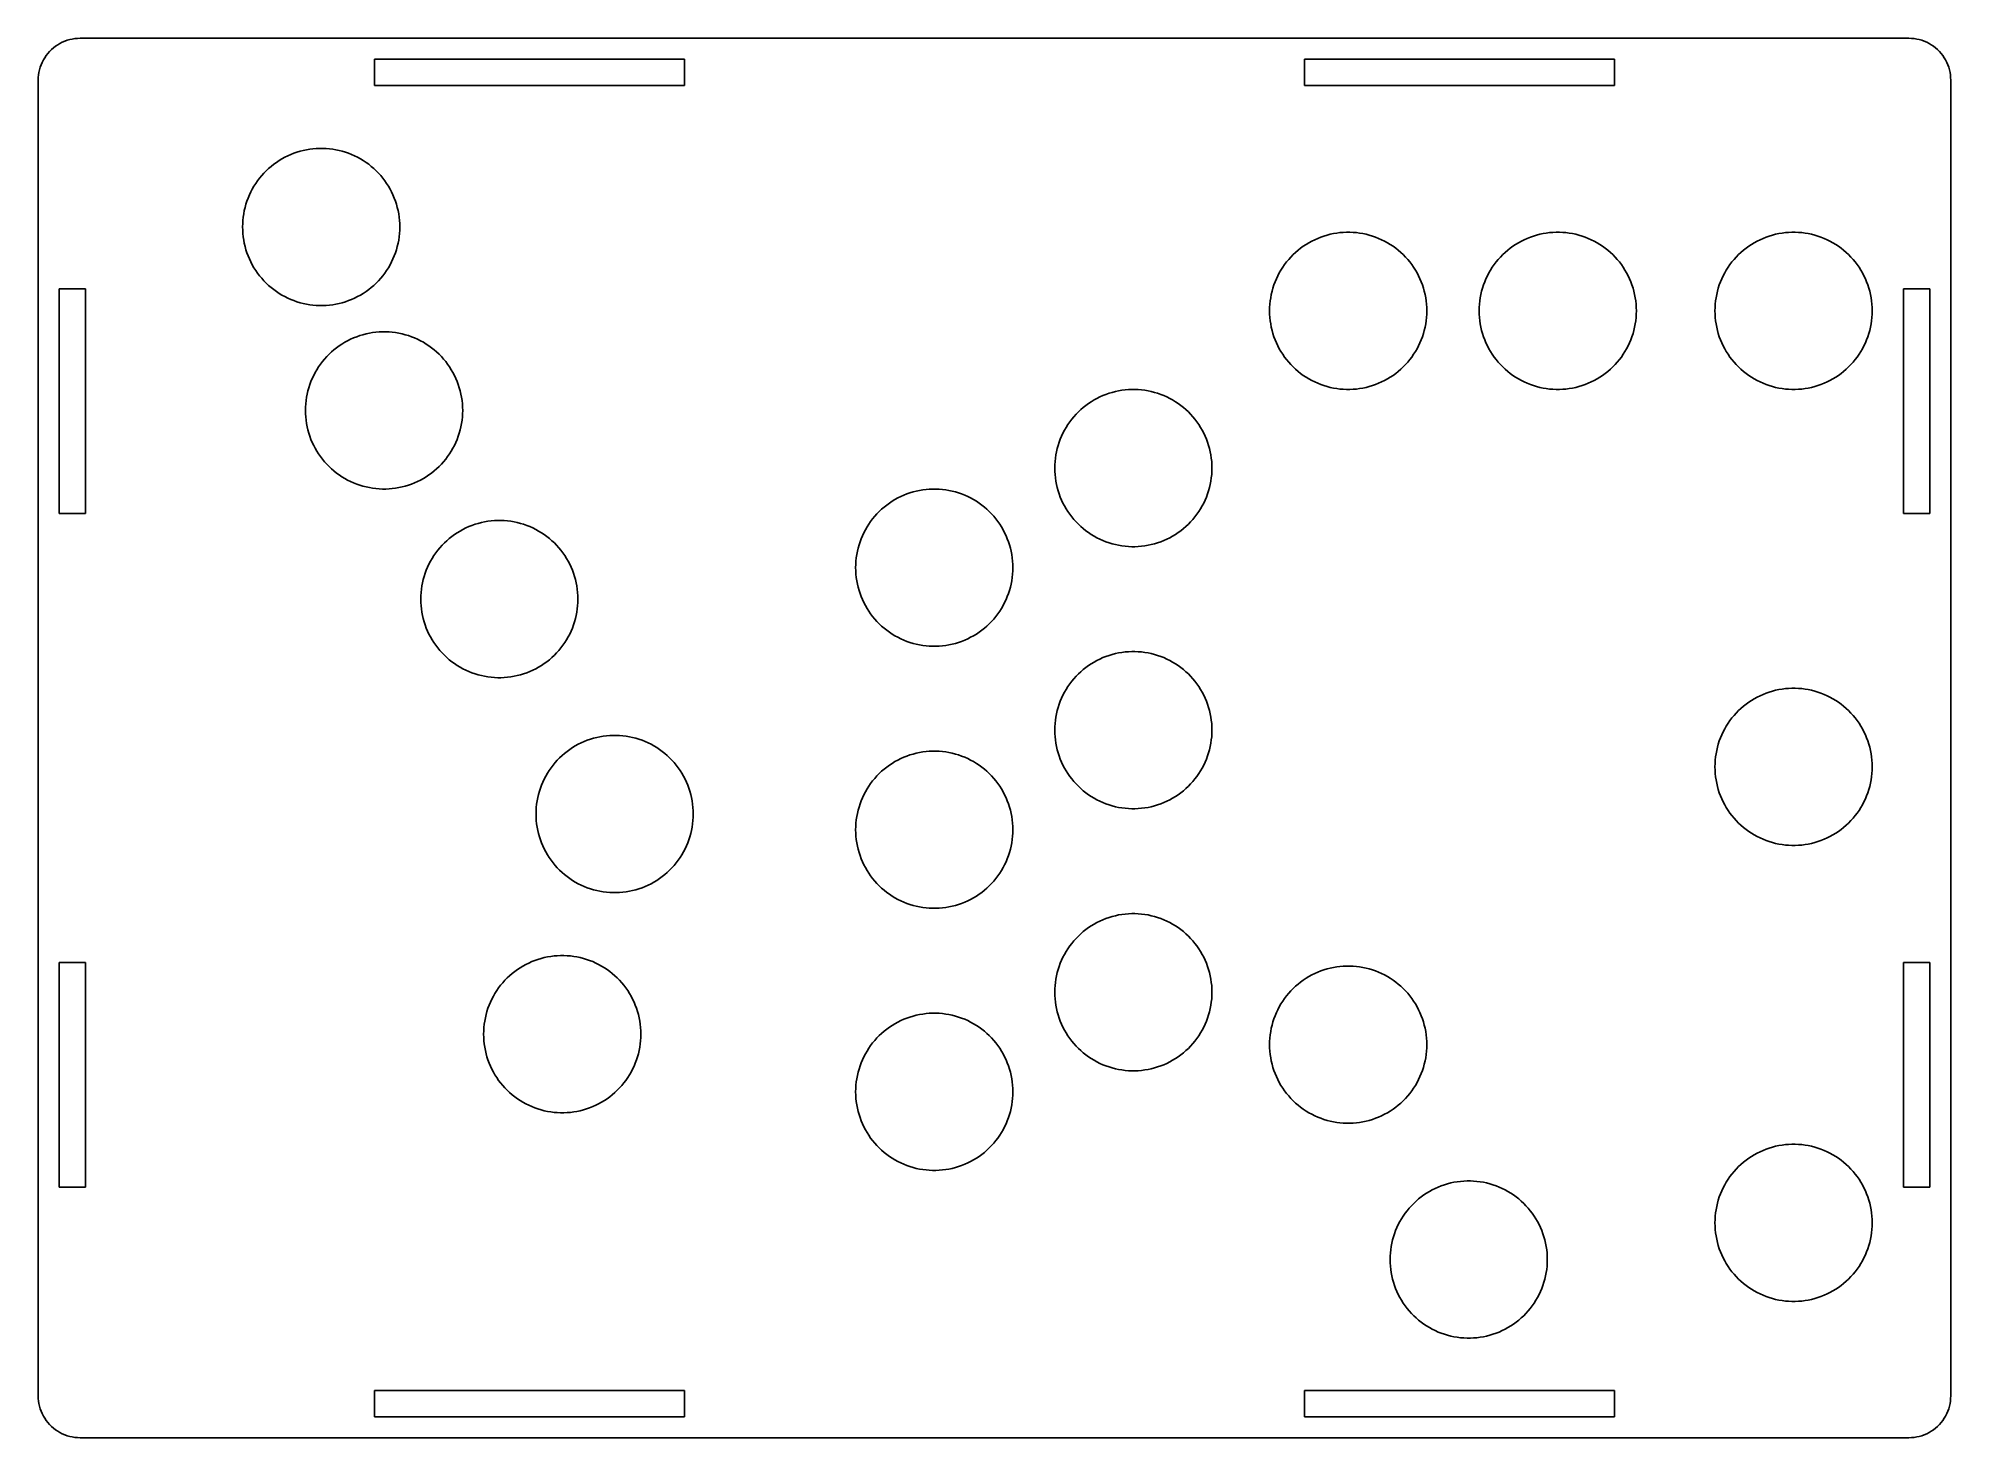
# Model space of a CAD drawing. Header units: metres. Extents: x 0 to 365, y 0 to 267.
import ezdxf

# ---------------------------------------------------------------- set-up
doc = ezdxf.new("R2010")
doc.units = ezdxf.units.M

msp = doc.modelspace()

# ---------------------------------------------------------------- linework, layer by layer
for p, q in [((5.5279, 266.608), (5.055, 266.438)), ((6.0105, 266.749), (5.5279, 266.608)), ((6.501, 266.858), (6.0105, 266.749)), ((6.9973, 266.937), (6.501, 266.858)), ((7.4977, 266.984), (6.9973, 266.937)), ((8, 267), (7.4977, 266.984)), ((357, 267), (8, 267)), ((357.502, 266.984), (357, 267)), ((358.003, 266.937), (357.502, 266.984)), ((358.499, 266.858), (358.003, 266.937)), ((358.99, 266.749), (358.499, 266.858)), ((359.472, 266.608), (358.99, 266.749)), ((359.945, 266.438), (359.472, 266.608)), ((0.9895, 262.854), (0.7614, 262.406)), ((1.2454, 263.287), (0.9895, 262.854)), ((1.5279, 263.702), (1.2454, 263.287)), ((1.8359, 264.099), (1.5279, 263.702)), ((2.1683, 264.476), (1.8359, 264.099)), ((2.5236, 264.832), (2.1683, 264.476)), ((2.9006, 265.164), (2.5236, 264.832)), ((3.2977, 265.472), (2.9006, 265.164)), ((3.7134, 265.755), (3.2977, 265.472)), ((4.146, 266.01), (3.7134, 265.755)), ((4.5938, 266.239), (4.146, 266.01)), ((5.055, 266.438), (4.5938, 266.239)), ((64.1667, 258), (64.1667, 263)), ((64.1667, 263), (123.333, 263)), ((123.333, 263), (123.333, 258)), ((241.667, 258), (241.667, 263)), ((241.667, 263), (300.833, 263)), ((300.833, 263), (300.833, 258)), ((360.406, 266.239), (359.945, 266.438)), ((360.854, 266.01), (360.406, 266.239)), ((361.287, 265.755), (360.854, 266.01)), ((361.702, 265.472), (361.287, 265.755)), ((362.099, 265.164), (361.702, 265.472)), ((362.476, 264.832), (362.099, 265.164)), ((362.832, 264.476), (362.476, 264.832)), ((363.164, 264.099), (362.832, 264.476)), ((363.472, 263.702), (363.164, 264.099)), ((363.755, 263.287), (363.472, 263.702)), ((364.01, 262.854), (363.755, 263.287)), ((364.239, 262.406), (364.01, 262.854)), ((0.0158, 259.502), (0, 259)), ((0.0631, 260.003), (0.0158, 259.502)), ((0.1417, 260.499), (0.0631, 260.003)), ((0.2513, 260.99), (0.1417, 260.499)), ((0.3916, 261.472), (0.2513, 260.99)), ((0.5618, 261.945), (0.3916, 261.472)), ((0.7614, 262.406), (0.5618, 261.945)), ((364.438, 261.945), (364.239, 262.406)), ((364.608, 261.472), (364.438, 261.945)), ((364.749, 260.99), (364.608, 261.472)), ((364.858, 260.499), (364.749, 260.99)), ((364.937, 260.003), (364.858, 260.499)), ((364.984, 259.502), (364.937, 260.003)), ((365, 259), (364.984, 259.502)), ((0, 259), (0, 8)), ((123.333, 258), (64.1667, 258)), ((300.833, 258), (241.667, 258)), ((365, 8), (365, 259)), ((47.0506, 244.293), (47.6133, 244.572)), ((47.6133, 244.572), (48.1873, 244.828)), ((48.1873, 244.828), (48.7714, 245.059)), ((48.7714, 245.059), (49.3647, 245.266)), ((49.3647, 245.266), (49.9662, 245.447)), ((49.9662, 245.447), (50.5747, 245.604)), ((50.5747, 245.604), (51.1893, 245.734)), ((51.1893, 245.734), (51.8088, 245.839)), ((51.8088, 245.839), (52.4321, 245.918)), ((52.4321, 245.918), (53.0582, 245.97)), ((53.0582, 245.97), (53.6859, 245.997)), ((53.6859, 245.997), (54.3141, 245.997)), ((54.3141, 245.997), (54.9419, 245.97)), ((54.9419, 245.97), (55.5679, 245.918)), ((55.5679, 245.918), (56.1913, 245.839)), ((56.1913, 245.839), (56.8107, 245.734)), ((56.8107, 245.734), (57.4253, 245.604)), ((57.4253, 245.604), (58.0338, 245.447)), ((58.0338, 245.447), (58.6353, 245.266)), ((58.6353, 245.266), (59.2286, 245.059)), ((59.2286, 245.059), (59.8127, 244.828)), ((59.8127, 244.828), (60.3867, 244.572)), ((60.3867, 244.572), (60.9494, 244.293)), ((42.6451, 240.801), (43.0655, 241.268)), ((43.0655, 241.268), (43.5051, 241.717)), ((43.5051, 241.717), (43.963, 242.147)), ((43.963, 242.147), (44.4386, 242.558)), ((44.4386, 242.558), (44.931, 242.948)), ((44.931, 242.948), (45.4393, 243.317)), ((45.4393, 243.317), (45.9626, 243.665)), ((45.9626, 243.665), (46.5, 243.99)), ((46.5, 243.99), (47.0506, 244.293)), ((60.9494, 244.293), (61.5, 243.99)), ((61.5, 243.99), (62.0374, 243.665)), ((62.0374, 243.665), (62.5607, 243.317)), ((62.5607, 243.317), (63.069, 242.948)), ((63.069, 242.948), (63.5614, 242.558)), ((63.5614, 242.558), (64.037, 242.147)), ((64.037, 242.147), (64.495, 241.717)), ((64.495, 241.717), (64.9345, 241.268)), ((64.9345, 241.268), (65.3549, 240.801)), ((40.2968, 237.101), (40.5643, 237.67)), ((40.5643, 237.67), (40.8554, 238.226)), ((40.8554, 238.226), (41.1695, 238.77)), ((41.1695, 238.77), (41.5062, 239.301)), ((41.5062, 239.301), (41.8647, 239.817)), ((41.8647, 239.817), (42.2446, 240.317)), ((42.2446, 240.317), (42.6451, 240.801)), ((65.3549, 240.801), (65.7554, 240.317)), ((65.7554, 240.317), (66.1353, 239.817)), ((66.1353, 239.817), (66.4938, 239.301)), ((66.4938, 239.301), (66.8305, 238.77)), ((66.8305, 238.77), (67.1446, 238.226)), ((67.1446, 238.226), (67.4357, 237.67)), ((67.4357, 237.67), (67.7032, 237.101)), ((39.2101, 233.502), (39.3278, 234.119)), ((39.3278, 234.119), (39.4713, 234.73)), ((39.4713, 234.73), (39.6402, 235.335)), ((39.6402, 235.335), (39.8344, 235.933)), ((39.8344, 235.933), (40.0534, 236.522)), ((40.0534, 236.522), (40.2968, 237.101)), ((67.7032, 237.101), (67.9467, 236.522)), ((67.9467, 236.522), (68.1656, 235.933)), ((68.1656, 235.933), (68.3598, 235.335)), ((68.3598, 235.335), (68.5287, 234.73)), ((68.5287, 234.73), (68.6722, 234.119)), ((68.6722, 234.119), (68.7899, 233.502)), ((39, 231), (39.0132, 231.628)), ((39.0132, 230.372), (39, 231)), ((39.0132, 231.628), (39.0526, 232.255)), ((39.0526, 229.745), (39.0132, 230.372)), ((39.0526, 232.255), (39.1183, 232.88)), ((39.1183, 232.88), (39.2101, 233.502)), ((68.7899, 233.502), (68.8817, 232.88)), ((68.8817, 232.88), (68.9474, 232.255)), ((68.9474, 232.255), (68.9868, 231.628)), ((68.9868, 230.372), (68.9474, 229.745)), ((68.9868, 231.628), (69, 231)), ((69, 231), (68.9868, 230.372)), ((248.432, 229.918), (249.058, 229.97)), ((249.058, 229.97), (249.686, 229.997)), ((249.686, 229.997), (250.314, 229.997)), ((250.314, 229.997), (250.942, 229.97)), ((250.942, 229.97), (251.568, 229.918)), ((288.432, 229.918), (289.058, 229.97)), ((289.058, 229.97), (289.686, 229.997)), ((289.686, 229.997), (290.314, 229.997)), ((290.314, 229.997), (290.942, 229.97)), ((290.942, 229.97), (291.568, 229.918)), ((333.432, 229.918), (334.058, 229.97)), ((334.058, 229.97), (334.686, 229.997)), ((334.686, 229.997), (335.314, 229.997)), ((335.314, 229.997), (335.942, 229.97)), ((335.942, 229.97), (336.568, 229.918)), ((39.1183, 229.12), (39.0526, 229.745)), ((39.2101, 228.498), (39.1183, 229.12)), ((39.3278, 227.881), (39.2101, 228.498)), ((39.4713, 227.27), (39.3278, 227.881)), ((39.6402, 226.665), (39.4713, 227.27)), ((39.8344, 226.067), (39.6402, 226.665)), ((68.3598, 226.665), (68.1656, 226.067)), ((68.5287, 227.27), (68.3598, 226.665)), ((68.6722, 227.881), (68.5287, 227.27)), ((68.7899, 228.498), (68.6722, 227.881)), ((68.8817, 229.12), (68.7899, 228.498)), ((68.9474, 229.745), (68.8817, 229.12)), ((239.963, 226.147), (240.439, 226.558)), ((240.439, 226.558), (240.931, 226.948)), ((240.931, 226.948), (241.439, 227.317)), ((241.439, 227.317), (241.963, 227.665)), ((241.963, 227.665), (242.5, 227.99)), ((242.5, 227.99), (243.051, 228.293)), ((243.051, 228.293), (243.613, 228.572)), ((243.613, 228.572), (244.187, 228.828)), ((244.187, 228.828), (244.771, 229.059)), ((244.771, 229.059), (245.365, 229.266)), ((245.365, 229.266), (245.966, 229.447)), ((245.966, 229.447), (246.575, 229.604)), ((246.575, 229.604), (247.189, 229.734)), ((247.189, 229.734), (247.809, 229.839)), ((247.809, 229.839), (248.432, 229.918)), ((251.568, 229.918), (252.191, 229.839)), ((252.191, 229.839), (252.811, 229.734)), ((252.811, 229.734), (253.425, 229.604)), ((253.425, 229.604), (254.034, 229.447)), ((254.034, 229.447), (254.635, 229.266)), ((254.635, 229.266), (255.229, 229.059)), ((255.229, 229.059), (255.813, 228.828)), ((255.813, 228.828), (256.387, 228.572)), ((256.387, 228.572), (256.949, 228.293)), ((256.949, 228.293), (257.5, 227.99)), ((257.5, 227.99), (258.037, 227.665)), ((258.037, 227.665), (258.561, 227.317)), ((258.561, 227.317), (259.069, 226.948)), ((259.069, 226.948), (259.561, 226.558)), ((259.561, 226.558), (260.037, 226.147)), ((279.963, 226.147), (280.439, 226.558)), ((280.439, 226.558), (280.931, 226.948)), ((280.931, 226.948), (281.439, 227.317)), ((281.439, 227.317), (281.963, 227.665)), ((281.963, 227.665), (282.5, 227.99)), ((282.5, 227.99), (283.051, 228.293)), ((283.051, 228.293), (283.613, 228.572)), ((283.613, 228.572), (284.187, 228.828)), ((284.187, 228.828), (284.771, 229.059)), ((284.771, 229.059), (285.365, 229.266)), ((285.365, 229.266), (285.966, 229.447)), ((285.966, 229.447), (286.575, 229.604)), ((286.575, 229.604), (287.189, 229.734)), ((287.189, 229.734), (287.809, 229.839)), ((287.809, 229.839), (288.432, 229.918)), ((291.568, 229.918), (292.191, 229.839)), ((292.191, 229.839), (292.811, 229.734)), ((292.811, 229.734), (293.425, 229.604)), ((293.425, 229.604), (294.034, 229.447)), ((294.034, 229.447), (294.635, 229.266)), ((294.635, 229.266), (295.229, 229.059)), ((295.229, 229.059), (295.813, 228.828)), ((295.813, 228.828), (296.387, 228.572)), ((296.387, 228.572), (296.949, 228.293)), ((296.949, 228.293), (297.5, 227.99)), ((297.5, 227.99), (298.037, 227.665)), ((298.037, 227.665), (298.561, 227.317)), ((298.561, 227.317), (299.069, 226.948)), ((299.069, 226.948), (299.561, 226.558)), ((299.561, 226.558), (300.037, 226.147)), ((324.963, 226.147), (325.439, 226.558)), ((325.439, 226.558), (325.931, 226.948)), ((325.931, 226.948), (326.439, 227.317)), ((326.439, 227.317), (326.963, 227.665)), ((326.963, 227.665), (327.5, 227.99)), ((327.5, 227.99), (328.051, 228.293)), ((328.051, 228.293), (328.613, 228.572)), ((328.613, 228.572), (329.187, 228.828)), ((329.187, 228.828), (329.771, 229.059)), ((329.771, 229.059), (330.365, 229.266)), ((330.365, 229.266), (330.966, 229.447)), ((330.966, 229.447), (331.575, 229.604)), ((331.575, 229.604), (332.189, 229.734)), ((332.189, 229.734), (332.809, 229.839)), ((332.809, 229.839), (333.432, 229.918)), ((336.568, 229.918), (337.191, 229.839)), ((337.191, 229.839), (337.811, 229.734)), ((337.811, 229.734), (338.425, 229.604)), ((338.425, 229.604), (339.034, 229.447)), ((339.034, 229.447), (339.635, 229.266)), ((339.635, 229.266), (340.229, 229.059)), ((340.229, 229.059), (340.813, 228.828)), ((340.813, 228.828), (341.387, 228.572)), ((341.387, 228.572), (341.949, 228.293)), ((341.949, 228.293), (342.5, 227.99)), ((342.5, 227.99), (343.037, 227.665)), ((343.037, 227.665), (343.561, 227.317)), ((343.561, 227.317), (344.069, 226.948)), ((344.069, 226.948), (344.561, 226.558)), ((344.561, 226.558), (345.037, 226.147)), ((40.0534, 225.478), (39.8344, 226.067)), ((40.2968, 224.899), (40.0534, 225.478)), ((40.5643, 224.33), (40.2968, 224.899)), ((40.8554, 223.774), (40.5643, 224.33)), ((41.1695, 223.23), (40.8554, 223.774)), ((41.5062, 222.699), (41.1695, 223.23)), ((41.8647, 222.183), (41.5062, 222.699)), ((66.4938, 222.699), (66.1353, 222.183)), ((66.8305, 223.23), (66.4938, 222.699)), ((67.1446, 223.774), (66.8305, 223.23)), ((67.4357, 224.33), (67.1446, 223.774)), ((67.7032, 224.899), (67.4357, 224.33)), ((67.9467, 225.478), (67.7032, 224.899)), ((68.1656, 226.067), (67.9467, 225.478)), ((236.855, 222.226), (237.17, 222.77)), ((237.17, 222.77), (237.506, 223.301)), ((237.506, 223.301), (237.865, 223.817)), ((237.865, 223.817), (238.245, 224.317)), ((238.245, 224.317), (238.645, 224.801)), ((238.645, 224.801), (239.065, 225.268)), ((239.065, 225.268), (239.505, 225.717)), ((239.505, 225.717), (239.963, 226.147)), ((260.037, 226.147), (260.495, 225.717)), ((260.495, 225.717), (260.935, 225.268)), ((260.935, 225.268), (261.355, 224.801)), ((261.355, 224.801), (261.755, 224.317)), ((261.755, 224.317), (262.135, 223.817)), ((262.135, 223.817), (262.494, 223.301)), ((262.494, 223.301), (262.83, 222.77)), ((262.83, 222.77), (263.145, 222.226)), ((276.855, 222.226), (277.17, 222.77)), ((277.17, 222.77), (277.506, 223.301)), ((277.506, 223.301), (277.865, 223.817)), ((277.865, 223.817), (278.245, 224.317)), ((278.245, 224.317), (278.645, 224.801)), ((278.645, 224.801), (279.065, 225.268)), ((279.065, 225.268), (279.505, 225.717)), ((279.505, 225.717), (279.963, 226.147)), ((300.037, 226.147), (300.495, 225.717)), ((300.495, 225.717), (300.935, 225.268)), ((300.935, 225.268), (301.355, 224.801)), ((301.355, 224.801), (301.755, 224.317)), ((301.755, 224.317), (302.135, 223.817)), ((302.135, 223.817), (302.494, 223.301)), ((302.494, 223.301), (302.83, 222.77)), ((302.83, 222.77), (303.145, 222.226)), ((321.855, 222.226), (322.17, 222.77)), ((322.17, 222.77), (322.506, 223.301)), ((322.506, 223.301), (322.865, 223.817)), ((322.865, 223.817), (323.245, 224.317)), ((323.245, 224.317), (323.645, 224.801)), ((323.645, 224.801), (324.065, 225.268)), ((324.065, 225.268), (324.505, 225.717)), ((324.505, 225.717), (324.963, 226.147)), ((345.037, 226.147), (345.495, 225.717)), ((345.495, 225.717), (345.935, 225.268)), ((345.935, 225.268), (346.355, 224.801)), ((346.355, 224.801), (346.755, 224.317)), ((346.755, 224.317), (347.135, 223.817)), ((347.135, 223.817), (347.494, 223.301)), ((347.494, 223.301), (347.83, 222.77)), ((347.83, 222.77), (348.145, 222.226)), ((4, 176.333), (4, 219.167)), ((4, 219.167), (9, 219.167)), ((9, 219.167), (9, 176.333)), ((42.2446, 221.683), (41.8647, 222.183)), ((42.6451, 221.199), (42.2446, 221.683)), ((43.0655, 220.732), (42.6451, 221.199)), ((43.5051, 220.283), (43.0655, 220.732)), ((43.963, 219.853), (43.5051, 220.283)), ((44.4386, 219.442), (43.963, 219.853)), ((44.931, 219.052), (44.4386, 219.442)), ((45.4393, 218.683), (44.931, 219.052)), ((63.069, 219.052), (62.5607, 218.683)), ((63.5614, 219.442), (63.069, 219.052)), ((64.037, 219.853), (63.5614, 219.442)), ((64.495, 220.283), (64.037, 219.853)), ((64.9345, 220.732), (64.495, 220.283)), ((65.3549, 221.199), (64.9345, 220.732)), ((65.7554, 221.683), (65.3549, 221.199)), ((66.1353, 222.183), (65.7554, 221.683)), ((235.471, 218.73), (235.64, 219.335)), ((235.64, 219.335), (235.834, 219.933)), ((235.834, 219.933), (236.053, 220.522)), ((236.053, 220.522), (236.297, 221.101)), ((236.297, 221.101), (236.564, 221.67)), ((236.564, 221.67), (236.855, 222.226)), ((263.145, 222.226), (263.436, 221.67)), ((263.436, 221.67), (263.703, 221.101)), ((263.703, 221.101), (263.947, 220.522)), ((263.947, 220.522), (264.166, 219.933)), ((264.166, 219.933), (264.36, 219.335)), ((264.36, 219.335), (264.529, 218.73)), ((275.471, 218.73), (275.64, 219.335)), ((275.64, 219.335), (275.834, 219.933)), ((275.834, 219.933), (276.053, 220.522)), ((276.053, 220.522), (276.297, 221.101)), ((276.297, 221.101), (276.564, 221.67)), ((276.564, 221.67), (276.855, 222.226)), ((303.145, 222.226), (303.436, 221.67)), ((303.436, 221.67), (303.703, 221.101)), ((303.703, 221.101), (303.947, 220.522)), ((303.947, 220.522), (304.166, 219.933)), ((304.166, 219.933), (304.36, 219.335)), ((304.36, 219.335), (304.529, 218.73)), ((320.471, 218.73), (320.64, 219.335)), ((320.64, 219.335), (320.834, 219.933)), ((320.834, 219.933), (321.053, 220.522)), ((321.053, 220.522), (321.297, 221.101)), ((321.297, 221.101), (321.564, 221.67)), ((321.564, 221.67), (321.855, 222.226)), ((348.145, 222.226), (348.436, 221.67)), ((348.436, 221.67), (348.703, 221.101)), ((348.703, 221.101), (348.947, 220.522)), ((348.947, 220.522), (349.166, 219.933)), ((349.166, 219.933), (349.36, 219.335)), ((349.36, 219.335), (349.529, 218.73)), ((356, 176.333), (356, 219.167)), ((356, 219.167), (361, 219.167)), ((361, 219.167), (361, 176.333)), ((45.9626, 218.335), (45.4393, 218.683)), ((46.5, 218.01), (45.9626, 218.335)), ((47.0506, 217.707), (46.5, 218.01)), ((47.6133, 217.428), (47.0506, 217.707)), ((48.1873, 217.172), (47.6133, 217.428)), ((48.7714, 216.941), (48.1873, 217.172)), ((49.3647, 216.734), (48.7714, 216.941)), ((49.9662, 216.553), (49.3647, 216.734)), ((50.5747, 216.396), (49.9662, 216.553)), ((51.1893, 216.266), (50.5747, 216.396)), ((51.8088, 216.161), (51.1893, 216.266)), ((52.4321, 216.082), (51.8088, 216.161)), ((53.0582, 216.03), (52.4321, 216.082)), ((53.6859, 216.003), (53.0582, 216.03)), ((54.3141, 216.003), (53.6859, 216.003)), ((54.9419, 216.03), (54.3141, 216.003)), ((55.5679, 216.082), (54.9419, 216.03)), ((56.1913, 216.161), (55.5679, 216.082)), ((56.8107, 216.266), (56.1913, 216.161)), ((57.4253, 216.396), (56.8107, 216.266)), ((58.0338, 216.553), (57.4253, 216.396)), ((58.6353, 216.734), (58.0338, 216.553)), ((59.2286, 216.941), (58.6353, 216.734)), ((59.8127, 217.172), (59.2286, 216.941)), ((60.3867, 217.428), (59.8127, 217.172)), ((60.9494, 217.707), (60.3867, 217.428)), ((61.5, 218.01), (60.9494, 217.707)), ((62.0374, 218.335), (61.5, 218.01)), ((62.5607, 218.683), (62.0374, 218.335)), ((235, 215), (235.013, 215.628)), ((235.013, 215.628), (235.053, 216.255)), ((235.053, 216.255), (235.118, 216.88)), ((235.118, 216.88), (235.21, 217.502)), ((235.21, 217.502), (235.328, 218.119)), ((235.328, 218.119), (235.471, 218.73)), ((264.529, 218.73), (264.672, 218.119)), ((264.672, 218.119), (264.79, 217.502)), ((264.79, 217.502), (264.882, 216.88)), ((264.882, 216.88), (264.947, 216.255)), ((264.947, 216.255), (264.987, 215.628)), ((264.987, 215.628), (265, 215)), ((275, 215), (275.013, 215.628)), ((275.013, 215.628), (275.053, 216.255)), ((275.053, 216.255), (275.118, 216.88)), ((275.118, 216.88), (275.21, 217.502)), ((275.21, 217.502), (275.328, 218.119)), ((275.328, 218.119), (275.471, 218.73)), ((304.529, 218.73), (304.672, 218.119)), ((304.672, 218.119), (304.79, 217.502)), ((304.79, 217.502), (304.882, 216.88)), ((304.882, 216.88), (304.947, 216.255)), ((304.947, 216.255), (304.987, 215.628)), ((304.987, 215.628), (305, 215)), ((320, 215), (320.013, 215.628)), ((320.013, 215.628), (320.053, 216.255)), ((320.053, 216.255), (320.118, 216.88)), ((320.118, 216.88), (320.21, 217.502)), ((320.21, 217.502), (320.328, 218.119)), ((320.328, 218.119), (320.471, 218.73)), ((349.529, 218.73), (349.672, 218.119)), ((349.672, 218.119), (349.79, 217.502)), ((349.79, 217.502), (349.882, 216.88)), ((349.882, 216.88), (349.947, 216.255)), ((349.947, 216.255), (349.987, 215.628)), ((349.987, 215.628), (350, 215)), ((235.013, 214.372), (235, 215)), ((235.053, 213.745), (235.013, 214.372)), ((235.118, 213.12), (235.053, 213.745)), ((235.21, 212.498), (235.118, 213.12)), ((235.328, 211.881), (235.21, 212.498)), ((235.471, 211.27), (235.328, 211.881)), ((264.672, 211.881), (264.529, 211.27)), ((264.79, 212.498), (264.672, 211.881)), ((264.882, 213.12), (264.79, 212.498)), ((264.947, 213.745), (264.882, 213.12)), ((264.987, 214.372), (264.947, 213.745)), ((265, 215), (264.987, 214.372)), ((275.013, 214.372), (275, 215)), ((275.053, 213.745), (275.013, 214.372)), ((275.118, 213.12), (275.053, 213.745)), ((275.21, 212.498), (275.118, 213.12)), ((275.328, 211.881), (275.21, 212.498)), ((275.471, 211.27), (275.328, 211.881)), ((304.672, 211.881), (304.529, 211.27)), ((304.79, 212.498), (304.672, 211.881)), ((304.882, 213.12), (304.79, 212.498)), ((304.947, 213.745), (304.882, 213.12)), ((304.987, 214.372), (304.947, 213.745)), ((305, 215), (304.987, 214.372)), ((320.013, 214.372), (320, 215)), ((320.053, 213.745), (320.013, 214.372)), ((320.118, 213.12), (320.053, 213.745)), ((320.21, 212.498), (320.118, 213.12)), ((320.328, 211.881), (320.21, 212.498)), ((320.471, 211.27), (320.328, 211.881)), ((349.672, 211.881), (349.529, 211.27)), ((349.79, 212.498), (349.672, 211.881)), ((349.882, 213.12), (349.79, 212.498)), ((349.947, 213.745), (349.882, 213.12)), ((349.987, 214.372), (349.947, 213.745)), ((350, 215), (349.987, 214.372)), ((56.931, 207.948), (57.4393, 208.317)), ((57.4393, 208.317), (57.9626, 208.665)), ((57.9626, 208.665), (58.5, 208.99)), ((58.5, 208.99), (59.0506, 209.293)), ((59.0506, 209.293), (59.6133, 209.572)), ((59.6133, 209.572), (60.1873, 209.828)), ((60.1873, 209.828), (60.7714, 210.059)), ((60.7714, 210.059), (61.3647, 210.266)), ((61.3647, 210.266), (61.9662, 210.447)), ((61.9662, 210.447), (62.5747, 210.604)), ((62.5747, 210.604), (63.1893, 210.734)), ((63.1893, 210.734), (63.8088, 210.839)), ((63.8088, 210.839), (64.4321, 210.918)), ((64.4321, 210.918), (65.0582, 210.97)), ((65.0582, 210.97), (65.6859, 210.997)), ((65.6859, 210.997), (66.3141, 210.997)), ((66.3141, 210.997), (66.9419, 210.97)), ((66.9419, 210.97), (67.5679, 210.918)), ((67.5679, 210.918), (68.1913, 210.839)), ((68.1913, 210.839), (68.8107, 210.734)), ((68.8107, 210.734), (69.4253, 210.604)), ((69.4253, 210.604), (70.0338, 210.447)), ((70.0338, 210.447), (70.6353, 210.266)), ((70.6353, 210.266), (71.2286, 210.059)), ((71.2286, 210.059), (71.8127, 209.828)), ((71.8127, 209.828), (72.3867, 209.572)), ((72.3867, 209.572), (72.9494, 209.293)), ((72.9494, 209.293), (73.5, 208.99)), ((73.5, 208.99), (74.0374, 208.665)), ((74.0374, 208.665), (74.5607, 208.317)), ((74.5607, 208.317), (75.069, 207.948)), ((235.64, 210.665), (235.471, 211.27)), ((235.834, 210.067), (235.64, 210.665)), ((236.053, 209.478), (235.834, 210.067)), ((236.297, 208.899), (236.053, 209.478)), ((236.564, 208.33), (236.297, 208.899)), ((236.855, 207.774), (236.564, 208.33)), ((263.436, 208.33), (263.145, 207.774)), ((263.703, 208.899), (263.436, 208.33)), ((263.947, 209.478), (263.703, 208.899)), ((264.166, 210.067), (263.947, 209.478)), ((264.36, 210.665), (264.166, 210.067)), ((264.529, 211.27), (264.36, 210.665)), ((275.64, 210.665), (275.471, 211.27)), ((275.834, 210.067), (275.64, 210.665)), ((276.053, 209.478), (275.834, 210.067)), ((276.297, 208.899), (276.053, 209.478)), ((276.564, 208.33), (276.297, 208.899)), ((276.855, 207.774), (276.564, 208.33)), ((303.436, 208.33), (303.145, 207.774)), ((303.703, 208.899), (303.436, 208.33)), ((303.947, 209.478), (303.703, 208.899)), ((304.166, 210.067), (303.947, 209.478)), ((304.36, 210.665), (304.166, 210.067)), ((304.529, 211.27), (304.36, 210.665)), ((320.64, 210.665), (320.471, 211.27)), ((320.834, 210.067), (320.64, 210.665)), ((321.053, 209.478), (320.834, 210.067)), ((321.297, 208.899), (321.053, 209.478)), ((321.564, 208.33), (321.297, 208.899)), ((321.855, 207.774), (321.564, 208.33)), ((348.436, 208.33), (348.145, 207.774)), ((348.703, 208.899), (348.436, 208.33)), ((348.947, 209.478), (348.703, 208.899)), ((349.166, 210.067), (348.947, 209.478)), ((349.36, 210.665), (349.166, 210.067)), ((349.529, 211.27), (349.36, 210.665)), ((53.5062, 204.301), (53.8647, 204.817)), ((53.8647, 204.817), (54.2446, 205.317)), ((54.2446, 205.317), (54.6451, 205.801)), ((54.6451, 205.801), (55.0655, 206.268)), ((55.0655, 206.268), (55.5051, 206.717)), ((55.5051, 206.717), (55.963, 207.147)), ((55.963, 207.147), (56.4386, 207.558)), ((56.4386, 207.558), (56.931, 207.948)), ((75.069, 207.948), (75.5614, 207.558)), ((75.5614, 207.558), (76.037, 207.147)), ((76.037, 207.147), (76.495, 206.717)), ((76.495, 206.717), (76.9345, 206.268)), ((76.9345, 206.268), (77.3549, 205.801)), ((77.3549, 205.801), (77.7554, 205.317)), ((77.7554, 205.317), (78.1353, 204.817)), ((78.1353, 204.817), (78.4938, 204.301)), ((237.17, 207.23), (236.855, 207.774)), ((237.506, 206.699), (237.17, 207.23)), ((237.865, 206.183), (237.506, 206.699)), ((238.245, 205.683), (237.865, 206.183)), ((238.645, 205.199), (238.245, 205.683)), ((239.065, 204.732), (238.645, 205.199)), ((239.505, 204.283), (239.065, 204.732)), ((260.935, 204.732), (260.495, 204.283)), ((261.355, 205.199), (260.935, 204.732)), ((261.755, 205.683), (261.355, 205.199)), ((262.135, 206.183), (261.755, 205.683)), ((262.494, 206.699), (262.135, 206.183)), ((262.83, 207.23), (262.494, 206.699)), ((263.145, 207.774), (262.83, 207.23)), ((277.17, 207.23), (276.855, 207.774)), ((277.506, 206.699), (277.17, 207.23)), ((277.865, 206.183), (277.506, 206.699)), ((278.245, 205.683), (277.865, 206.183)), ((278.645, 205.199), (278.245, 205.683)), ((279.065, 204.732), (278.645, 205.199)), ((279.505, 204.283), (279.065, 204.732)), ((300.935, 204.732), (300.495, 204.283)), ((301.355, 205.199), (300.935, 204.732)), ((301.755, 205.683), (301.355, 205.199)), ((302.135, 206.183), (301.755, 205.683)), ((302.494, 206.699), (302.135, 206.183)), ((302.83, 207.23), (302.494, 206.699)), ((303.145, 207.774), (302.83, 207.23)), ((322.17, 207.23), (321.855, 207.774)), ((322.506, 206.699), (322.17, 207.23)), ((322.865, 206.183), (322.506, 206.699)), ((323.245, 205.683), (322.865, 206.183)), ((323.645, 205.199), (323.245, 205.683)), ((324.065, 204.732), (323.645, 205.199)), ((324.505, 204.283), (324.065, 204.732)), ((345.935, 204.732), (345.495, 204.283)), ((346.355, 205.199), (345.935, 204.732)), ((346.755, 205.683), (346.355, 205.199)), ((347.135, 206.183), (346.755, 205.683)), ((347.494, 206.699), (347.135, 206.183)), ((347.83, 207.23), (347.494, 206.699)), ((348.145, 207.774), (347.83, 207.23)), ((51.6402, 200.335), (51.8344, 200.933)), ((51.8344, 200.933), (52.0534, 201.522)), ((52.0534, 201.522), (52.2968, 202.101)), ((52.2968, 202.101), (52.5643, 202.67)), ((52.5643, 202.67), (52.8554, 203.226)), ((52.8554, 203.226), (53.1695, 203.77)), ((53.1695, 203.77), (53.5062, 204.301)), ((78.4938, 204.301), (78.8305, 203.77)), ((78.8305, 203.77), (79.1446, 203.226)), ((79.1446, 203.226), (79.4357, 202.67)), ((79.4357, 202.67), (79.7032, 202.101)), ((79.7032, 202.101), (79.9467, 201.522)), ((79.9467, 201.522), (80.1656, 200.933)), ((80.1656, 200.933), (80.3598, 200.335)), ((239.963, 203.853), (239.505, 204.283)), ((240.439, 203.442), (239.963, 203.853)), ((240.931, 203.052), (240.439, 203.442)), ((241.439, 202.683), (240.931, 203.052)), ((241.963, 202.335), (241.439, 202.683)), ((242.5, 202.01), (241.963, 202.335)), ((243.051, 201.707), (242.5, 202.01)), ((243.613, 201.428), (243.051, 201.707)), ((244.187, 201.172), (243.613, 201.428)), ((244.771, 200.941), (244.187, 201.172)), ((245.365, 200.734), (244.771, 200.941)), ((255.229, 200.941), (254.635, 200.734)), ((255.813, 201.172), (255.229, 200.941)), ((256.387, 201.428), (255.813, 201.172)), ((256.949, 201.707), (256.387, 201.428)), ((257.5, 202.01), (256.949, 201.707)), ((258.037, 202.335), (257.5, 202.01)), ((258.561, 202.683), (258.037, 202.335)), ((259.069, 203.052), (258.561, 202.683)), ((259.561, 203.442), (259.069, 203.052)), ((260.037, 203.853), (259.561, 203.442)), ((260.495, 204.283), (260.037, 203.853)), ((279.963, 203.853), (279.505, 204.283)), ((280.439, 203.442), (279.963, 203.853)), ((280.931, 203.052), (280.439, 203.442)), ((281.439, 202.683), (280.931, 203.052)), ((281.963, 202.335), (281.439, 202.683)), ((282.5, 202.01), (281.963, 202.335)), ((283.051, 201.707), (282.5, 202.01)), ((283.613, 201.428), (283.051, 201.707)), ((284.187, 201.172), (283.613, 201.428)), ((284.771, 200.941), (284.187, 201.172)), ((285.365, 200.734), (284.771, 200.941)), ((295.229, 200.941), (294.635, 200.734)), ((295.813, 201.172), (295.229, 200.941)), ((296.387, 201.428), (295.813, 201.172)), ((296.949, 201.707), (296.387, 201.428)), ((297.5, 202.01), (296.949, 201.707)), ((298.037, 202.335), (297.5, 202.01)), ((298.561, 202.683), (298.037, 202.335)), ((299.069, 203.052), (298.561, 202.683)), ((299.561, 203.442), (299.069, 203.052)), ((300.037, 203.853), (299.561, 203.442)), ((300.495, 204.283), (300.037, 203.853)), ((324.963, 203.853), (324.505, 204.283)), ((325.439, 203.442), (324.963, 203.853)), ((325.931, 203.052), (325.439, 203.442)), ((326.439, 202.683), (325.931, 203.052)), ((326.963, 202.335), (326.439, 202.683)), ((327.5, 202.01), (326.963, 202.335)), ((328.051, 201.707), (327.5, 202.01)), ((328.613, 201.428), (328.051, 201.707)), ((329.187, 201.172), (328.613, 201.428)), ((329.771, 200.941), (329.187, 201.172)), ((330.365, 200.734), (329.771, 200.941)), ((340.229, 200.941), (339.635, 200.734)), ((340.813, 201.172), (340.229, 200.941)), ((341.387, 201.428), (340.813, 201.172)), ((341.949, 201.707), (341.387, 201.428)), ((342.5, 202.01), (341.949, 201.707)), ((343.037, 202.335), (342.5, 202.01)), ((343.561, 202.683), (343.037, 202.335)), ((344.069, 203.052), (343.561, 202.683)), ((344.561, 203.442), (344.069, 203.052)), ((345.037, 203.853), (344.561, 203.442)), ((345.495, 204.283), (345.037, 203.853)), ((51.0132, 196.628), (51.0526, 197.255)), ((51.0526, 197.255), (51.1183, 197.88)), ((51.1183, 197.88), (51.2101, 198.502)), ((51.2101, 198.502), (51.3278, 199.119)), ((51.3278, 199.119), (51.4713, 199.73)), ((51.4713, 199.73), (51.6402, 200.335)), ((80.3598, 200.335), (80.5287, 199.73)), ((80.5287, 199.73), (80.6722, 199.119)), ((80.6722, 199.119), (80.7899, 198.502)), ((80.7899, 198.502), (80.8817, 197.88)), ((80.8817, 197.88), (80.9474, 197.255)), ((80.9474, 197.255), (80.9868, 196.628)), ((199.931, 196.948), (200.439, 197.317)), ((200.439, 197.317), (200.963, 197.665)), ((200.963, 197.665), (201.5, 197.99)), ((201.5, 197.99), (202.051, 198.293)), ((202.051, 198.293), (202.613, 198.572)), ((202.613, 198.572), (203.187, 198.828)), ((203.187, 198.828), (203.771, 199.059)), ((203.771, 199.059), (204.365, 199.266)), ((204.365, 199.266), (204.966, 199.447)), ((204.966, 199.447), (205.575, 199.604)), ((205.575, 199.604), (206.189, 199.734)), ((206.189, 199.734), (206.809, 199.839)), ((206.809, 199.839), (207.432, 199.918)), ((207.432, 199.918), (208.058, 199.97)), ((208.058, 199.97), (208.686, 199.997)), ((208.686, 199.997), (209.314, 199.997)), ((209.314, 199.997), (209.942, 199.97)), ((209.942, 199.97), (210.568, 199.918)), ((210.568, 199.918), (211.191, 199.839)), ((211.191, 199.839), (211.811, 199.734)), ((211.811, 199.734), (212.425, 199.604)), ((212.425, 199.604), (213.034, 199.447)), ((213.034, 199.447), (213.635, 199.266)), ((213.635, 199.266), (214.229, 199.059)), ((214.229, 199.059), (214.813, 198.828)), ((214.813, 198.828), (215.387, 198.572)), ((215.387, 198.572), (215.949, 198.293)), ((215.949, 198.293), (216.5, 197.99)), ((216.5, 197.99), (217.037, 197.665)), ((217.037, 197.665), (217.561, 197.317)), ((217.561, 197.317), (218.069, 196.948)), ((245.966, 200.553), (245.365, 200.734)), ((246.575, 200.396), (245.966, 200.553)), ((247.189, 200.266), (246.575, 200.396)), ((247.809, 200.161), (247.189, 200.266)), ((248.432, 200.082), (247.809, 200.161)), ((249.058, 200.03), (248.432, 200.082)), ((249.686, 200.003), (249.058, 200.03)), ((250.314, 200.003), (249.686, 200.003)), ((250.942, 200.03), (250.314, 200.003)), ((251.568, 200.082), (250.942, 200.03)), ((252.191, 200.161), (251.568, 200.082)), ((252.811, 200.266), (252.191, 200.161)), ((253.425, 200.396), (252.811, 200.266)), ((254.034, 200.553), (253.425, 200.396)), ((254.635, 200.734), (254.034, 200.553)), ((285.966, 200.553), (285.365, 200.734)), ((286.575, 200.396), (285.966, 200.553)), ((287.189, 200.266), (286.575, 200.396)), ((287.809, 200.161), (287.189, 200.266)), ((288.432, 200.082), (287.809, 200.161)), ((289.058, 200.03), (288.432, 200.082)), ((289.686, 200.003), (289.058, 200.03)), ((290.314, 200.003), (289.686, 200.003)), ((290.942, 200.03), (290.314, 200.003)), ((291.568, 200.082), (290.942, 200.03)), ((292.191, 200.161), (291.568, 200.082)), ((292.811, 200.266), (292.191, 200.161)), ((293.425, 200.396), (292.811, 200.266)), ((294.034, 200.553), (293.425, 200.396)), ((294.635, 200.734), (294.034, 200.553)), ((330.966, 200.553), (330.365, 200.734)), ((331.575, 200.396), (330.966, 200.553)), ((332.189, 200.266), (331.575, 200.396)), ((332.809, 200.161), (332.189, 200.266)), ((333.432, 200.082), (332.809, 200.161)), ((334.058, 200.03), (333.432, 200.082)), ((334.686, 200.003), (334.058, 200.03)), ((335.314, 200.003), (334.686, 200.003)), ((335.942, 200.03), (335.314, 200.003)), ((336.568, 200.082), (335.942, 200.03)), ((337.191, 200.161), (336.568, 200.082)), ((337.811, 200.266), (337.191, 200.161)), ((338.425, 200.396), (337.811, 200.266)), ((339.034, 200.553), (338.425, 200.396)), ((339.635, 200.734), (339.034, 200.553)), ((51, 196), (51.0132, 196.628)), ((51.0132, 195.372), (51, 196)), ((51.0526, 194.745), (51.0132, 195.372)), ((51.1183, 194.12), (51.0526, 194.745)), ((51.2101, 193.498), (51.1183, 194.12)), ((51.3278, 192.881), (51.2101, 193.498)), ((80.7899, 193.498), (80.6722, 192.881)), ((80.8817, 194.12), (80.7899, 193.498)), ((80.9474, 194.745), (80.8817, 194.12)), ((80.9868, 195.372), (80.9474, 194.745)), ((80.9868, 196.628), (81, 196)), ((81, 196), (80.9868, 195.372)), ((196.506, 193.301), (196.865, 193.817)), ((196.865, 193.817), (197.245, 194.317)), ((197.245, 194.317), (197.645, 194.801)), ((197.645, 194.801), (198.065, 195.268)), ((198.065, 195.268), (198.505, 195.717)), ((198.505, 195.717), (198.963, 196.147)), ((198.963, 196.147), (199.439, 196.558)), ((199.439, 196.558), (199.931, 196.948)), ((218.069, 196.948), (218.561, 196.558)), ((218.561, 196.558), (219.037, 196.147)), ((219.037, 196.147), (219.495, 195.717)), ((219.495, 195.717), (219.935, 195.268)), ((219.935, 195.268), (220.355, 194.801)), ((220.355, 194.801), (220.755, 194.317)), ((220.755, 194.317), (221.135, 193.817)), ((221.135, 193.817), (221.494, 193.301)), ((51.4713, 192.27), (51.3278, 192.881)), ((51.6402, 191.665), (51.4713, 192.27)), ((51.8344, 191.067), (51.6402, 191.665)), ((52.0534, 190.478), (51.8344, 191.067)), ((52.2968, 189.899), (52.0534, 190.478)), ((52.5643, 189.33), (52.2968, 189.899)), ((79.7032, 189.899), (79.4357, 189.33)), ((79.9467, 190.478), (79.7032, 189.899)), ((80.1656, 191.067), (79.9467, 190.478)), ((80.3598, 191.665), (80.1656, 191.067)), ((80.5287, 192.27), (80.3598, 191.665)), ((80.6722, 192.881), (80.5287, 192.27)), ((194.64, 189.335), (194.834, 189.933)), ((194.834, 189.933), (195.053, 190.522)), ((195.053, 190.522), (195.297, 191.101)), ((195.297, 191.101), (195.564, 191.67)), ((195.564, 191.67), (195.855, 192.226)), ((195.855, 192.226), (196.17, 192.77)), ((196.17, 192.77), (196.506, 193.301)), ((221.494, 193.301), (221.83, 192.77)), ((221.83, 192.77), (222.145, 192.226)), ((222.145, 192.226), (222.436, 191.67)), ((222.436, 191.67), (222.703, 191.101)), ((222.703, 191.101), (222.947, 190.522)), ((222.947, 190.522), (223.166, 189.933)), ((223.166, 189.933), (223.36, 189.335)), ((52.8554, 188.774), (52.5643, 189.33)), ((53.1695, 188.23), (52.8554, 188.774)), ((53.5062, 187.699), (53.1695, 188.23)), ((53.8647, 187.183), (53.5062, 187.699)), ((54.2446, 186.683), (53.8647, 187.183)), ((54.6451, 186.199), (54.2446, 186.683)), ((55.0655, 185.732), (54.6451, 186.199)), ((77.3549, 186.199), (76.9345, 185.732)), ((77.7554, 186.683), (77.3549, 186.199)), ((78.1353, 187.183), (77.7554, 186.683)), ((78.4938, 187.699), (78.1353, 187.183)), ((78.8305, 188.23), (78.4938, 187.699)), ((79.1446, 188.774), (78.8305, 188.23)), ((79.4357, 189.33), (79.1446, 188.774)), ((194.013, 185.628), (194.053, 186.255)), ((194.053, 186.255), (194.118, 186.88)), ((194.118, 186.88), (194.21, 187.502)), ((194.21, 187.502), (194.328, 188.119)), ((194.328, 188.119), (194.471, 188.73)), ((194.471, 188.73), (194.64, 189.335)), ((223.36, 189.335), (223.529, 188.73)), ((223.529, 188.73), (223.672, 188.119)), ((223.672, 188.119), (223.79, 187.502)), ((223.79, 187.502), (223.882, 186.88)), ((223.882, 186.88), (223.947, 186.255)), ((223.947, 186.255), (223.987, 185.628)), ((55.5051, 185.283), (55.0655, 185.732)), ((55.963, 184.853), (55.5051, 185.283)), ((56.4386, 184.442), (55.963, 184.853)), ((56.931, 184.052), (56.4386, 184.442)), ((57.4393, 183.683), (56.931, 184.052)), ((57.9626, 183.335), (57.4393, 183.683)), ((58.5, 183.01), (57.9626, 183.335)), ((59.0506, 182.707), (58.5, 183.01)), ((59.6133, 182.428), (59.0506, 182.707)), ((72.9494, 182.707), (72.3867, 182.428)), ((73.5, 183.01), (72.9494, 182.707)), ((74.0374, 183.335), (73.5, 183.01)), ((74.5607, 183.683), (74.0374, 183.335)), ((75.069, 184.052), (74.5607, 183.683)), ((75.5614, 184.442), (75.069, 184.052)), ((76.037, 184.853), (75.5614, 184.442)), ((76.495, 185.283), (76.037, 184.853)), ((76.9345, 185.732), (76.495, 185.283)), ((194, 185), (194.013, 185.628)), ((194.013, 184.372), (194, 185)), ((194.053, 183.745), (194.013, 184.372)), ((194.118, 183.12), (194.053, 183.745)), ((194.21, 182.498), (194.118, 183.12)), ((223.882, 183.12), (223.79, 182.498)), ((223.947, 183.745), (223.882, 183.12)), ((223.987, 184.372), (223.947, 183.745)), ((223.987, 185.628), (224, 185)), ((224, 185), (223.987, 184.372)), ((60.1873, 182.172), (59.6133, 182.428)), ((60.7714, 181.941), (60.1873, 182.172)), ((61.3647, 181.734), (60.7714, 181.941)), ((61.9662, 181.553), (61.3647, 181.734)), ((62.5747, 181.396), (61.9662, 181.553)), ((63.1893, 181.266), (62.5747, 181.396)), ((63.8088, 181.161), (63.1893, 181.266)), ((64.4321, 181.082), (63.8088, 181.161)), ((65.0582, 181.03), (64.4321, 181.082)), ((65.6859, 181.003), (65.0582, 181.03)), ((66.3141, 181.003), (65.6859, 181.003)), ((66.9419, 181.03), (66.3141, 181.003)), ((67.5679, 181.082), (66.9419, 181.03)), ((68.1913, 181.161), (67.5679, 181.082)), ((68.8107, 181.266), (68.1913, 181.161)), ((69.4253, 181.396), (68.8107, 181.266)), ((70.0338, 181.553), (69.4253, 181.396)), ((70.6353, 181.734), (70.0338, 181.553)), ((71.2286, 181.941), (70.6353, 181.734)), ((71.8127, 182.172), (71.2286, 181.941)), ((72.3867, 182.428), (71.8127, 182.172)), ((162.963, 178.665), (163.5, 178.99)), ((163.5, 178.99), (164.051, 179.293)), ((164.051, 179.293), (164.613, 179.572)), ((164.613, 179.572), (165.187, 179.828)), ((165.187, 179.828), (165.771, 180.059)), ((165.771, 180.059), (166.365, 180.266)), ((166.365, 180.266), (166.966, 180.447)), ((166.966, 180.447), (167.575, 180.604)), ((167.575, 180.604), (168.189, 180.734)), ((168.189, 180.734), (168.809, 180.839)), ((168.809, 180.839), (169.432, 180.918)), ((169.432, 180.918), (170.058, 180.97)), ((170.058, 180.97), (170.686, 180.997)), ((170.686, 180.997), (171.314, 180.997)), ((171.314, 180.997), (171.942, 180.97)), ((171.942, 180.97), (172.568, 180.918)), ((172.568, 180.918), (173.191, 180.839)), ((173.191, 180.839), (173.811, 180.734)), ((173.811, 180.734), (174.425, 180.604)), ((174.425, 180.604), (175.034, 180.447)), ((175.034, 180.447), (175.635, 180.266)), ((175.635, 180.266), (176.229, 180.059)), ((176.229, 180.059), (176.813, 179.828)), ((176.813, 179.828), (177.387, 179.572)), ((177.387, 179.572), (177.949, 179.293)), ((177.949, 179.293), (178.5, 178.99)), ((178.5, 178.99), (179.037, 178.665)), ((194.328, 181.881), (194.21, 182.498)), ((194.471, 181.27), (194.328, 181.881)), ((194.64, 180.665), (194.471, 181.27)), ((194.834, 180.067), (194.64, 180.665)), ((195.053, 179.478), (194.834, 180.067)), ((195.297, 178.899), (195.053, 179.478)), ((195.564, 178.33), (195.297, 178.899)), ((222.703, 178.899), (222.436, 178.33)), ((222.947, 179.478), (222.703, 178.899)), ((223.166, 180.067), (222.947, 179.478)), ((223.36, 180.665), (223.166, 180.067)), ((223.529, 181.27), (223.36, 180.665)), ((223.672, 181.881), (223.529, 181.27)), ((223.79, 182.498), (223.672, 181.881)), ((9, 176.333), (4, 176.333)), ((158.865, 174.817), (159.245, 175.317)), ((159.245, 175.317), (159.645, 175.801)), ((159.645, 175.801), (160.065, 176.268)), ((160.065, 176.268), (160.505, 176.717)), ((160.505, 176.717), (160.963, 177.147)), ((160.963, 177.147), (161.439, 177.558)), ((161.439, 177.558), (161.931, 177.948)), ((161.931, 177.948), (162.439, 178.317)), ((162.439, 178.317), (162.963, 178.665)), ((179.037, 178.665), (179.561, 178.317)), ((179.561, 178.317), (180.069, 177.948)), ((180.069, 177.948), (180.561, 177.558)), ((180.561, 177.558), (181.037, 177.147)), ((181.037, 177.147), (181.495, 176.717)), ((181.495, 176.717), (181.935, 176.268)), ((181.935, 176.268), (182.355, 175.801)), ((182.355, 175.801), (182.755, 175.317)), ((182.755, 175.317), (183.135, 174.817)), ((195.855, 177.774), (195.564, 178.33)), ((196.17, 177.23), (195.855, 177.774)), ((196.506, 176.699), (196.17, 177.23)), ((196.865, 176.183), (196.506, 176.699)), ((197.245, 175.683), (196.865, 176.183)), ((197.645, 175.199), (197.245, 175.683)), ((220.755, 175.683), (220.355, 175.199)), ((221.135, 176.183), (220.755, 175.683)), ((221.494, 176.699), (221.135, 176.183)), ((221.83, 177.23), (221.494, 176.699)), ((222.145, 177.774), (221.83, 177.23)), ((222.436, 178.33), (222.145, 177.774)), ((361, 176.333), (356, 176.333)), ((77.963, 171.147), (78.4386, 171.558)), ((78.4386, 171.558), (78.931, 171.948)), ((78.931, 171.948), (79.4393, 172.317)), ((79.4393, 172.317), (79.9626, 172.665)), ((79.9626, 172.665), (80.5, 172.99)), ((80.5, 172.99), (81.0506, 173.293)), ((81.0506, 173.293), (81.6133, 173.572)), ((81.6133, 173.572), (82.1873, 173.828)), ((82.1873, 173.828), (82.7714, 174.059)), ((82.7714, 174.059), (83.3647, 174.266)), ((83.3647, 174.266), (83.9662, 174.447)), ((83.9662, 174.447), (84.5747, 174.604)), ((84.5747, 174.604), (85.1893, 174.734)), ((85.1893, 174.734), (85.8088, 174.839)), ((85.8088, 174.839), (86.4321, 174.918)), ((86.4321, 174.918), (87.0582, 174.97)), ((87.0582, 174.97), (87.6859, 174.997)), ((87.6859, 174.997), (88.3141, 174.997)), ((88.3141, 174.997), (88.9419, 174.97)), ((88.9419, 174.97), (89.5679, 174.918)), ((89.5679, 174.918), (90.1913, 174.839)), ((90.1913, 174.839), (90.8107, 174.734)), ((90.8107, 174.734), (91.4253, 174.604)), ((91.4253, 174.604), (92.0338, 174.447)), ((92.0338, 174.447), (92.6353, 174.266)), ((92.6353, 174.266), (93.2286, 174.059)), ((93.2286, 174.059), (93.8127, 173.828)), ((93.8127, 173.828), (94.3867, 173.572)), ((94.3867, 173.572), (94.9494, 173.293)), ((94.9494, 173.293), (95.5, 172.99)), ((95.5, 172.99), (96.0374, 172.665)), ((96.0374, 172.665), (96.5607, 172.317)), ((96.5607, 172.317), (97.069, 171.948)), ((97.069, 171.948), (97.5614, 171.558)), ((97.5614, 171.558), (98.037, 171.147)), ((157.053, 171.522), (157.297, 172.101)), ((157.297, 172.101), (157.564, 172.67)), ((157.564, 172.67), (157.855, 173.226)), ((157.855, 173.226), (158.17, 173.77)), ((158.17, 173.77), (158.506, 174.301)), ((158.506, 174.301), (158.865, 174.817)), ((183.135, 174.817), (183.494, 174.301)), ((183.494, 174.301), (183.83, 173.77)), ((183.83, 173.77), (184.145, 173.226)), ((184.145, 173.226), (184.436, 172.67)), ((184.436, 172.67), (184.703, 172.101)), ((184.703, 172.101), (184.947, 171.522)), ((198.065, 174.732), (197.645, 175.199)), ((198.505, 174.283), (198.065, 174.732)), ((198.963, 173.853), (198.505, 174.283)), ((199.439, 173.442), (198.963, 173.853)), ((199.931, 173.052), (199.439, 173.442)), ((200.439, 172.683), (199.931, 173.052)), ((200.963, 172.335), (200.439, 172.683)), ((201.5, 172.01), (200.963, 172.335)), ((202.051, 171.707), (201.5, 172.01)), ((202.613, 171.428), (202.051, 171.707)), ((215.949, 171.707), (215.387, 171.428)), ((216.5, 172.01), (215.949, 171.707)), ((217.037, 172.335), (216.5, 172.01)), ((217.561, 172.683), (217.037, 172.335)), ((218.069, 173.052), (217.561, 172.683)), ((218.561, 173.442), (218.069, 173.052)), ((219.037, 173.853), (218.561, 173.442)), ((219.495, 174.283), (219.037, 173.853)), ((219.935, 174.732), (219.495, 174.283)), ((220.355, 175.199), (219.935, 174.732)), ((75.1695, 167.77), (75.5062, 168.301)), ((75.5062, 168.301), (75.8647, 168.817)), ((75.8647, 168.817), (76.2446, 169.317)), ((76.2446, 169.317), (76.6451, 169.801)), ((76.6451, 169.801), (77.0655, 170.268)), ((77.0655, 170.268), (77.5051, 170.717)), ((77.5051, 170.717), (77.963, 171.147)), ((98.037, 171.147), (98.495, 170.717)), ((98.495, 170.717), (98.9345, 170.268)), ((98.9345, 170.268), (99.3549, 169.801)), ((99.3549, 169.801), (99.7554, 169.317)), ((99.7554, 169.317), (100.135, 168.817)), ((100.135, 168.817), (100.494, 168.301)), ((100.494, 168.301), (100.83, 167.77)), ((156.118, 167.88), (156.21, 168.502)), ((156.21, 168.502), (156.328, 169.119)), ((156.328, 169.119), (156.471, 169.73)), ((156.471, 169.73), (156.64, 170.335)), ((156.64, 170.335), (156.834, 170.933)), ((156.834, 170.933), (157.053, 171.522)), ((184.947, 171.522), (185.166, 170.933)), ((185.166, 170.933), (185.36, 170.335)), ((185.36, 170.335), (185.529, 169.73)), ((185.529, 169.73), (185.672, 169.119)), ((185.672, 169.119), (185.79, 168.502)), ((185.79, 168.502), (185.882, 167.88)), ((203.187, 171.172), (202.613, 171.428)), ((203.771, 170.941), (203.187, 171.172)), ((204.365, 170.734), (203.771, 170.941)), ((204.966, 170.553), (204.365, 170.734)), ((205.575, 170.396), (204.966, 170.553)), ((206.189, 170.266), (205.575, 170.396)), ((206.809, 170.161), (206.189, 170.266)), ((207.432, 170.082), (206.809, 170.161)), ((208.058, 170.03), (207.432, 170.082)), ((208.686, 170.003), (208.058, 170.03)), ((209.314, 170.003), (208.686, 170.003)), ((209.942, 170.03), (209.314, 170.003)), ((210.568, 170.082), (209.942, 170.03)), ((211.191, 170.161), (210.568, 170.082)), ((211.811, 170.266), (211.191, 170.161)), ((212.425, 170.396), (211.811, 170.266)), ((213.034, 170.553), (212.425, 170.396)), ((213.635, 170.734), (213.034, 170.553)), ((214.229, 170.941), (213.635, 170.734)), ((214.813, 171.172), (214.229, 170.941)), ((215.387, 171.428), (214.813, 171.172)), ((73.4713, 163.73), (73.6402, 164.335)), ((73.6402, 164.335), (73.8344, 164.933)), ((73.8344, 164.933), (74.0534, 165.522)), ((74.0534, 165.522), (74.2968, 166.101)), ((74.2968, 166.101), (74.5643, 166.67)), ((74.5643, 166.67), (74.8554, 167.226)), ((74.8554, 167.226), (75.1695, 167.77)), ((100.83, 167.77), (101.145, 167.226)), ((101.145, 167.226), (101.436, 166.67)), ((101.436, 166.67), (101.703, 166.101)), ((101.703, 166.101), (101.947, 165.522)), ((101.947, 165.522), (102.166, 164.933)), ((102.166, 164.933), (102.36, 164.335)), ((102.36, 164.335), (102.529, 163.73)), ((156, 166), (156.013, 166.628)), ((156.013, 165.372), (156, 166)), ((156.013, 166.628), (156.053, 167.255)), ((156.053, 164.745), (156.013, 165.372)), ((156.053, 167.255), (156.118, 167.88)), ((156.118, 164.12), (156.053, 164.745)), ((185.882, 167.88), (185.947, 167.255)), ((185.947, 164.745), (185.882, 164.12)), ((185.947, 167.255), (185.987, 166.628)), ((185.987, 165.372), (185.947, 164.745)), ((185.987, 166.628), (186, 166)), ((186, 166), (185.987, 165.372)), ((73, 160), (73.0132, 160.628)), ((73.0132, 160.628), (73.0526, 161.255)), ((73.0526, 161.255), (73.1183, 161.88)), ((73.1183, 161.88), (73.2101, 162.502)), ((73.2101, 162.502), (73.3278, 163.119)), ((73.3278, 163.119), (73.4713, 163.73)), ((102.529, 163.73), (102.672, 163.119)), ((102.672, 163.119), (102.79, 162.502)), ((102.79, 162.502), (102.882, 161.88)), ((102.882, 161.88), (102.947, 161.255)), ((102.947, 161.255), (102.987, 160.628)), ((102.987, 160.628), (103, 160)), ((156.21, 163.498), (156.118, 164.12)), ((156.328, 162.881), (156.21, 163.498)), ((156.471, 162.27), (156.328, 162.881)), ((156.64, 161.665), (156.471, 162.27)), ((156.834, 161.067), (156.64, 161.665)), ((157.053, 160.478), (156.834, 161.067)), ((185.166, 161.067), (184.947, 160.478)), ((185.36, 161.665), (185.166, 161.067)), ((185.529, 162.27), (185.36, 161.665)), ((185.672, 162.881), (185.529, 162.27)), ((185.79, 163.498), (185.672, 162.881)), ((185.882, 164.12), (185.79, 163.498)), ((73.0132, 159.372), (73, 160)), ((73.0526, 158.745), (73.0132, 159.372)), ((73.1183, 158.12), (73.0526, 158.745)), ((73.2101, 157.498), (73.1183, 158.12)), ((73.3278, 156.881), (73.2101, 157.498)), ((102.79, 157.498), (102.672, 156.881)), ((102.882, 158.12), (102.79, 157.498)), ((102.947, 158.745), (102.882, 158.12)), ((102.987, 159.372), (102.947, 158.745)), ((103, 160), (102.987, 159.372)), ((157.297, 159.899), (157.053, 160.478)), ((157.564, 159.33), (157.297, 159.899)), ((157.855, 158.774), (157.564, 159.33)), ((158.17, 158.23), (157.855, 158.774)), ((158.506, 157.699), (158.17, 158.23)), ((158.865, 157.183), (158.506, 157.699)), ((159.245, 156.683), (158.865, 157.183)), ((183.135, 157.183), (182.755, 156.683)), ((183.494, 157.699), (183.135, 157.183)), ((183.83, 158.23), (183.494, 157.699)), ((184.145, 158.774), (183.83, 158.23)), ((184.436, 159.33), (184.145, 158.774)), ((184.703, 159.899), (184.436, 159.33)), ((184.947, 160.478), (184.703, 159.899)), ((73.4713, 156.27), (73.3278, 156.881)), ((73.6402, 155.665), (73.4713, 156.27)), ((73.8344, 155.067), (73.6402, 155.665)), ((74.0534, 154.478), (73.8344, 155.067)), ((74.2968, 153.899), (74.0534, 154.478)), ((74.5643, 153.33), (74.2968, 153.899)), ((74.8554, 152.774), (74.5643, 153.33)), ((101.436, 153.33), (101.145, 152.774)), ((101.703, 153.899), (101.436, 153.33)), ((101.947, 154.478), (101.703, 153.899)), ((102.166, 155.067), (101.947, 154.478)), ((102.36, 155.665), (102.166, 155.067)), ((102.529, 156.27), (102.36, 155.665)), ((102.672, 156.881), (102.529, 156.27)), ((159.645, 156.199), (159.245, 156.683)), ((160.065, 155.732), (159.645, 156.199)), ((160.505, 155.283), (160.065, 155.732)), ((160.963, 154.853), (160.505, 155.283)), ((161.439, 154.442), (160.963, 154.853)), ((161.931, 154.052), (161.439, 154.442)), ((162.439, 153.683), (161.931, 154.052)), ((162.963, 153.335), (162.439, 153.683)), ((163.5, 153.01), (162.963, 153.335)), ((179.037, 153.335), (178.5, 153.01)), ((179.561, 153.683), (179.037, 153.335)), ((180.069, 154.052), (179.561, 153.683)), ((180.561, 154.442), (180.069, 154.052)), ((181.037, 154.853), (180.561, 154.442)), ((181.495, 155.283), (181.037, 154.853)), ((181.935, 155.732), (181.495, 155.283)), ((182.355, 156.199), (181.935, 155.732)), ((182.755, 156.683), (182.355, 156.199)), ((75.1695, 152.23), (74.8554, 152.774)), ((75.5062, 151.699), (75.1695, 152.23)), ((75.8647, 151.183), (75.5062, 151.699)), ((76.2446, 150.683), (75.8647, 151.183)), ((76.6451, 150.199), (76.2446, 150.683)), ((77.0655, 149.732), (76.6451, 150.199)), ((77.5051, 149.283), (77.0655, 149.732)), ((98.9345, 149.732), (98.495, 149.283)), ((99.3549, 150.199), (98.9345, 149.732)), ((99.7554, 150.683), (99.3549, 150.199)), ((100.135, 151.183), (99.7554, 150.683)), ((100.494, 151.699), (100.135, 151.183)), ((100.83, 152.23), (100.494, 151.699)), ((101.145, 152.774), (100.83, 152.23)), ((164.051, 152.707), (163.5, 153.01)), ((164.613, 152.428), (164.051, 152.707)), ((165.187, 152.172), (164.613, 152.428)), ((165.771, 151.941), (165.187, 152.172)), ((166.365, 151.734), (165.771, 151.941)), ((166.966, 151.553), (166.365, 151.734)), ((167.575, 151.396), (166.966, 151.553)), ((168.189, 151.266), (167.575, 151.396)), ((168.809, 151.161), (168.189, 151.266)), ((169.432, 151.082), (168.809, 151.161)), ((170.058, 151.03), (169.432, 151.082)), ((170.686, 151.003), (170.058, 151.03)), ((171.314, 151.003), (170.686, 151.003)), ((171.942, 151.03), (171.314, 151.003)), ((172.568, 151.082), (171.942, 151.03)), ((173.191, 151.161), (172.568, 151.082)), ((173.811, 151.266), (173.191, 151.161)), ((174.425, 151.396), (173.811, 151.266)), ((175.034, 151.553), (174.425, 151.396)), ((175.635, 151.734), (175.034, 151.553)), ((176.229, 151.941), (175.635, 151.734)), ((176.813, 152.172), (176.229, 151.941)), ((177.387, 152.428), (176.813, 152.172)), ((177.949, 152.707), (177.387, 152.428)), ((178.5, 153.01), (177.949, 152.707)), ((205.575, 149.604), (206.189, 149.734)), ((206.189, 149.734), (206.809, 149.839)), ((206.809, 149.839), (207.432, 149.918)), ((207.432, 149.918), (208.058, 149.97)), ((208.058, 149.97), (208.686, 149.997)), ((208.686, 149.997), (209.314, 149.997)), ((209.314, 149.997), (209.942, 149.97)), ((209.942, 149.97), (210.568, 149.918)), ((210.568, 149.918), (211.191, 149.839)), ((211.191, 149.839), (211.811, 149.734)), ((211.811, 149.734), (212.425, 149.604)), ((77.963, 148.853), (77.5051, 149.283)), ((78.4386, 148.442), (77.963, 148.853)), ((78.931, 148.052), (78.4386, 148.442)), ((79.4393, 147.683), (78.931, 148.052)), ((79.9626, 147.335), (79.4393, 147.683)), ((80.5, 147.01), (79.9626, 147.335)), ((81.0506, 146.707), (80.5, 147.01)), ((81.6133, 146.428), (81.0506, 146.707)), ((82.1873, 146.172), (81.6133, 146.428)), ((82.7714, 145.941), (82.1873, 146.172)), ((93.8127, 146.172), (93.2286, 145.941)), ((94.3867, 146.428), (93.8127, 146.172)), ((94.9494, 146.707), (94.3867, 146.428)), ((95.5, 147.01), (94.9494, 146.707)), ((96.0374, 147.335), (95.5, 147.01)), ((96.5607, 147.683), (96.0374, 147.335)), ((97.069, 148.052), (96.5607, 147.683)), ((97.5614, 148.442), (97.069, 148.052)), ((98.037, 148.853), (97.5614, 148.442)), ((98.495, 149.283), (98.037, 148.853)), ((198.505, 145.717), (198.963, 146.147)), ((198.963, 146.147), (199.439, 146.558)), ((199.439, 146.558), (199.931, 146.948)), ((199.931, 146.948), (200.439, 147.317)), ((200.439, 147.317), (200.963, 147.665)), ((200.963, 147.665), (201.5, 147.99)), ((201.5, 147.99), (202.051, 148.293)), ((202.051, 148.293), (202.613, 148.572)), ((202.613, 148.572), (203.187, 148.828)), ((203.187, 148.828), (203.771, 149.059)), ((203.771, 149.059), (204.365, 149.266)), ((204.365, 149.266), (204.966, 149.447)), ((204.966, 149.447), (205.575, 149.604)), ((212.425, 149.604), (213.034, 149.447)), ((213.034, 149.447), (213.635, 149.266)), ((213.635, 149.266), (214.229, 149.059)), ((214.229, 149.059), (214.813, 148.828)), ((214.813, 148.828), (215.387, 148.572)), ((215.387, 148.572), (215.949, 148.293)), ((215.949, 148.293), (216.5, 147.99)), ((216.5, 147.99), (217.037, 147.665)), ((217.037, 147.665), (217.561, 147.317)), ((217.561, 147.317), (218.069, 146.948)), ((218.069, 146.948), (218.561, 146.558)), ((218.561, 146.558), (219.037, 146.147)), ((219.037, 146.147), (219.495, 145.717)), ((83.3647, 145.734), (82.7714, 145.941)), ((83.9662, 145.553), (83.3647, 145.734)), ((84.5747, 145.396), (83.9662, 145.553)), ((85.1893, 145.266), (84.5747, 145.396)), ((85.8088, 145.161), (85.1893, 145.266)), ((86.4321, 145.082), (85.8088, 145.161)), ((87.0582, 145.03), (86.4321, 145.082)), ((87.6859, 145.003), (87.0582, 145.03)), ((88.3141, 145.003), (87.6859, 145.003)), ((88.9419, 145.03), (88.3141, 145.003)), ((89.5679, 145.082), (88.9419, 145.03)), ((90.1913, 145.161), (89.5679, 145.082)), ((90.8107, 145.266), (90.1913, 145.161)), ((91.4253, 145.396), (90.8107, 145.266)), ((92.0338, 145.553), (91.4253, 145.396)), ((92.6353, 145.734), (92.0338, 145.553)), ((93.2286, 145.941), (92.6353, 145.734)), ((195.855, 142.226), (196.17, 142.77)), ((196.17, 142.77), (196.506, 143.301)), ((196.506, 143.301), (196.865, 143.817)), ((196.865, 143.817), (197.245, 144.317)), ((197.245, 144.317), (197.645, 144.801)), ((197.645, 144.801), (198.065, 145.268)), ((198.065, 145.268), (198.505, 145.717)), ((219.495, 145.717), (219.935, 145.268)), ((219.935, 145.268), (220.355, 144.801)), ((220.355, 144.801), (220.755, 144.317)), ((220.755, 144.317), (221.135, 143.817)), ((221.135, 143.817), (221.494, 143.301)), ((221.494, 143.301), (221.83, 142.77)), ((221.83, 142.77), (222.145, 142.226)), ((330.365, 142.266), (330.966, 142.447)), ((330.966, 142.447), (331.575, 142.604)), ((331.575, 142.604), (332.189, 142.734)), ((332.189, 142.734), (332.809, 142.839)), ((332.809, 142.839), (333.432, 142.918)), ((333.432, 142.918), (334.058, 142.97)), ((334.058, 142.97), (334.686, 142.997)), ((334.686, 142.997), (335.314, 142.997)), ((335.314, 142.997), (335.942, 142.97)), ((335.942, 142.97), (336.568, 142.918)), ((336.568, 142.918), (337.191, 142.839)), ((337.191, 142.839), (337.811, 142.734)), ((337.811, 142.734), (338.425, 142.604)), ((338.425, 142.604), (339.034, 142.447)), ((339.034, 142.447), (339.635, 142.266)), ((194.328, 138.119), (194.471, 138.73)), ((194.471, 138.73), (194.64, 139.335)), ((194.64, 139.335), (194.834, 139.933)), ((194.834, 139.933), (195.053, 140.522)), ((195.053, 140.522), (195.297, 141.101)), ((195.297, 141.101), (195.564, 141.67)), ((195.564, 141.67), (195.855, 142.226)), ((222.145, 142.226), (222.436, 141.67)), ((222.436, 141.67), (222.703, 141.101)), ((222.703, 141.101), (222.947, 140.522)), ((222.947, 140.522), (223.166, 139.933)), ((223.166, 139.933), (223.36, 139.335)), ((223.36, 139.335), (223.529, 138.73)), ((223.529, 138.73), (223.672, 138.119)), ((324.065, 138.268), (324.505, 138.717)), ((324.505, 138.717), (324.963, 139.147)), ((324.963, 139.147), (325.439, 139.558)), ((325.439, 139.558), (325.931, 139.948)), ((325.931, 139.948), (326.439, 140.317)), ((326.439, 140.317), (326.963, 140.665)), ((326.963, 140.665), (327.5, 140.99)), ((327.5, 140.99), (328.051, 141.293)), ((328.051, 141.293), (328.613, 141.572)), ((328.613, 141.572), (329.187, 141.828)), ((329.187, 141.828), (329.771, 142.059)), ((329.771, 142.059), (330.365, 142.266)), ((339.635, 142.266), (340.229, 142.059)), ((340.229, 142.059), (340.813, 141.828)), ((340.813, 141.828), (341.387, 141.572)), ((341.387, 141.572), (341.949, 141.293)), ((341.949, 141.293), (342.5, 140.99)), ((342.5, 140.99), (343.037, 140.665)), ((343.037, 140.665), (343.561, 140.317)), ((343.561, 140.317), (344.069, 139.948)), ((344.069, 139.948), (344.561, 139.558)), ((344.561, 139.558), (345.037, 139.147)), ((345.037, 139.147), (345.495, 138.717)), ((345.495, 138.717), (345.935, 138.268)), ((194, 135), (194.013, 135.628)), ((194.013, 135.628), (194.053, 136.255)), ((194.053, 136.255), (194.118, 136.88)), ((194.118, 136.88), (194.21, 137.502)), ((194.21, 137.502), (194.328, 138.119)), ((223.672, 138.119), (223.79, 137.502)), ((223.79, 137.502), (223.882, 136.88)), ((223.882, 136.88), (223.947, 136.255)), ((223.947, 136.255), (223.987, 135.628)), ((223.987, 135.628), (224, 135)), ((321.564, 134.67), (321.855, 135.226)), ((321.855, 135.226), (322.17, 135.77)), ((322.17, 135.77), (322.506, 136.301)), ((322.506, 136.301), (322.865, 136.817)), ((322.865, 136.817), (323.245, 137.317)), ((323.245, 137.317), (323.645, 137.801)), ((323.645, 137.801), (324.065, 138.268)), ((345.935, 138.268), (346.355, 137.801)), ((346.355, 137.801), (346.755, 137.317)), ((346.755, 137.317), (347.135, 136.817)), ((347.135, 136.817), (347.494, 136.301)), ((347.494, 136.301), (347.83, 135.77)), ((347.83, 135.77), (348.145, 135.226)), ((348.145, 135.226), (348.436, 134.67)), ((101.439, 131.317), (101.963, 131.665)), ((101.963, 131.665), (102.5, 131.99)), ((102.5, 131.99), (103.051, 132.293)), ((103.051, 132.293), (103.613, 132.572)), ((103.613, 132.572), (104.187, 132.828)), ((104.187, 132.828), (104.771, 133.059)), ((104.771, 133.059), (105.365, 133.266)), ((105.365, 133.266), (105.966, 133.447)), ((105.966, 133.447), (106.575, 133.604)), ((106.575, 133.604), (107.189, 133.734)), ((107.189, 133.734), (107.809, 133.839)), ((107.809, 133.839), (108.432, 133.918)), ((108.432, 133.918), (109.058, 133.97)), ((109.058, 133.97), (109.686, 133.997)), ((109.686, 133.997), (110.314, 133.997)), ((110.314, 133.997), (110.942, 133.97)), ((110.942, 133.97), (111.568, 133.918)), ((111.568, 133.918), (112.191, 133.839)), ((112.191, 133.839), (112.811, 133.734)), ((112.811, 133.734), (113.425, 133.604)), ((113.425, 133.604), (114.034, 133.447)), ((114.034, 133.447), (114.635, 133.266)), ((114.635, 133.266), (115.229, 133.059)), ((115.229, 133.059), (115.813, 132.828)), ((115.813, 132.828), (116.387, 132.572)), ((116.387, 132.572), (116.949, 132.293)), ((116.949, 132.293), (117.5, 131.99)), ((117.5, 131.99), (118.037, 131.665)), ((118.037, 131.665), (118.561, 131.317)), ((194.013, 134.372), (194, 135)), ((194.053, 133.745), (194.013, 134.372)), ((194.118, 133.12), (194.053, 133.745)), ((194.21, 132.498), (194.118, 133.12)), ((194.328, 131.881), (194.21, 132.498)), ((194.471, 131.27), (194.328, 131.881)), ((223.672, 131.881), (223.529, 131.27)), ((223.79, 132.498), (223.672, 131.881)), ((223.882, 133.12), (223.79, 132.498)), ((223.947, 133.745), (223.882, 133.12)), ((223.987, 134.372), (223.947, 133.745)), ((224, 135), (223.987, 134.372)), ((320.328, 131.119), (320.471, 131.73)), ((320.471, 131.73), (320.64, 132.335)), ((320.64, 132.335), (320.834, 132.933)), ((320.834, 132.933), (321.053, 133.522)), ((321.053, 133.522), (321.297, 134.101)), ((321.297, 134.101), (321.564, 134.67)), ((348.436, 134.67), (348.703, 134.101)), ((348.703, 134.101), (348.947, 133.522)), ((348.947, 133.522), (349.166, 132.933)), ((349.166, 132.933), (349.36, 132.335)), ((349.36, 132.335), (349.529, 131.73)), ((349.529, 131.73), (349.672, 131.119)), ((97.5062, 127.301), (97.8647, 127.817)), ((97.8647, 127.817), (98.2446, 128.317)), ((98.2446, 128.317), (98.6451, 128.801)), ((98.6451, 128.801), (99.0655, 129.268)), ((99.0655, 129.268), (99.5051, 129.717)), ((99.5051, 129.717), (99.963, 130.147)), ((99.963, 130.147), (100.439, 130.558)), ((100.439, 130.558), (100.931, 130.948)), ((100.931, 130.948), (101.439, 131.317)), ((118.561, 131.317), (119.069, 130.948)), ((119.069, 130.948), (119.561, 130.558)), ((119.561, 130.558), (120.037, 130.147)), ((120.037, 130.147), (120.495, 129.717)), ((120.495, 129.717), (120.935, 129.268)), ((120.935, 129.268), (121.355, 128.801)), ((121.355, 128.801), (121.755, 128.317)), ((121.755, 128.317), (122.135, 127.817)), ((122.135, 127.817), (122.494, 127.301)), ((161.439, 127.558), (161.931, 127.948)), ((161.931, 127.948), (162.439, 128.317)), ((162.439, 128.317), (162.963, 128.665)), ((162.963, 128.665), (163.5, 128.99)), ((163.5, 128.99), (164.051, 129.293)), ((164.051, 129.293), (164.613, 129.572)), ((164.613, 129.572), (165.187, 129.828)), ((165.187, 129.828), (165.771, 130.059)), ((165.771, 130.059), (166.365, 130.266)), ((166.365, 130.266), (166.966, 130.447)), ((166.966, 130.447), (167.575, 130.604)), ((167.575, 130.604), (168.189, 130.734)), ((168.189, 130.734), (168.809, 130.839)), ((168.809, 130.839), (169.432, 130.918)), ((169.432, 130.918), (170.058, 130.97)), ((170.058, 130.97), (170.686, 130.997)), ((170.686, 130.997), (171.314, 130.997)), ((171.314, 130.997), (171.942, 130.97)), ((171.942, 130.97), (172.568, 130.918)), ((172.568, 130.918), (173.191, 130.839)), ((173.191, 130.839), (173.811, 130.734)), ((173.811, 130.734), (174.425, 130.604)), ((174.425, 130.604), (175.034, 130.447)), ((175.034, 130.447), (175.635, 130.266)), ((175.635, 130.266), (176.229, 130.059)), ((176.229, 130.059), (176.813, 129.828)), ((176.813, 129.828), (177.387, 129.572)), ((177.387, 129.572), (177.949, 129.293)), ((177.949, 129.293), (178.5, 128.99)), ((178.5, 128.99), (179.037, 128.665)), ((179.037, 128.665), (179.561, 128.317)), ((179.561, 128.317), (180.069, 127.948)), ((180.069, 127.948), (180.561, 127.558)), ((194.64, 130.665), (194.471, 131.27)), ((194.834, 130.067), (194.64, 130.665)), ((195.053, 129.478), (194.834, 130.067)), ((195.297, 128.899), (195.053, 129.478)), ((195.564, 128.33), (195.297, 128.899)), ((195.855, 127.774), (195.564, 128.33)), ((196.17, 127.23), (195.855, 127.774)), ((222.145, 127.774), (221.83, 127.23)), ((222.436, 128.33), (222.145, 127.774)), ((222.703, 128.899), (222.436, 128.33)), ((222.947, 129.478), (222.703, 128.899)), ((223.166, 130.067), (222.947, 129.478)), ((223.36, 130.665), (223.166, 130.067)), ((223.529, 131.27), (223.36, 130.665)), ((320, 128), (320.013, 128.628)), ((320.013, 127.372), (320, 128)), ((320.013, 128.628), (320.053, 129.255)), ((320.053, 129.255), (320.118, 129.88)), ((320.118, 129.88), (320.21, 130.502)), ((320.21, 130.502), (320.328, 131.119)), ((349.672, 131.119), (349.79, 130.502)), ((349.79, 130.502), (349.882, 129.88)), ((349.882, 129.88), (349.947, 129.255)), ((349.947, 129.255), (349.987, 128.628)), ((349.987, 128.628), (350, 128)), ((350, 128), (349.987, 127.372)), ((95.8344, 123.933), (96.0534, 124.522)), ((96.0534, 124.522), (96.2968, 125.101)), ((96.2968, 125.101), (96.5643, 125.67)), ((96.5643, 125.67), (96.8554, 126.226)), ((96.8554, 126.226), (97.1695, 126.77)), ((97.1695, 126.77), (97.5062, 127.301)), ((122.494, 127.301), (122.83, 126.77)), ((122.83, 126.77), (123.145, 126.226)), ((123.145, 126.226), (123.436, 125.67)), ((123.436, 125.67), (123.703, 125.101)), ((123.703, 125.101), (123.947, 124.522)), ((123.947, 124.522), (124.166, 123.933)), ((158.17, 123.77), (158.506, 124.301)), ((158.506, 124.301), (158.865, 124.817)), ((158.865, 124.817), (159.245, 125.317)), ((159.245, 125.317), (159.645, 125.801)), ((159.645, 125.801), (160.065, 126.268)), ((160.065, 126.268), (160.505, 126.717)), ((160.505, 126.717), (160.963, 127.147)), ((160.963, 127.147), (161.439, 127.558)), ((180.561, 127.558), (181.037, 127.147)), ((181.037, 127.147), (181.495, 126.717)), ((181.495, 126.717), (181.935, 126.268)), ((181.935, 126.268), (182.355, 125.801)), ((182.355, 125.801), (182.755, 125.317)), ((182.755, 125.317), (183.135, 124.817)), ((183.135, 124.817), (183.494, 124.301)), ((183.494, 124.301), (183.83, 123.77)), ((196.506, 126.699), (196.17, 127.23)), ((196.865, 126.183), (196.506, 126.699)), ((197.245, 125.683), (196.865, 126.183)), ((197.645, 125.199), (197.245, 125.683)), ((198.065, 124.732), (197.645, 125.199)), ((198.505, 124.283), (198.065, 124.732)), ((198.963, 123.853), (198.505, 124.283)), ((219.495, 124.283), (219.037, 123.853)), ((219.935, 124.732), (219.495, 124.283)), ((220.355, 125.199), (219.935, 124.732)), ((220.755, 125.683), (220.355, 125.199)), ((221.135, 126.183), (220.755, 125.683)), ((221.494, 126.699), (221.135, 126.183)), ((221.83, 127.23), (221.494, 126.699)), ((320.053, 126.745), (320.013, 127.372)), ((320.118, 126.12), (320.053, 126.745)), ((320.21, 125.498), (320.118, 126.12)), ((320.328, 124.881), (320.21, 125.498)), ((320.471, 124.27), (320.328, 124.881)), ((320.64, 123.665), (320.471, 124.27)), ((349.529, 124.27), (349.36, 123.665)), ((349.672, 124.881), (349.529, 124.27)), ((349.79, 125.498), (349.672, 124.881)), ((349.882, 126.12), (349.79, 125.498)), ((349.947, 126.745), (349.882, 126.12)), ((349.987, 127.372), (349.947, 126.745)), ((95.0526, 120.255), (95.1183, 120.88)), ((95.1183, 120.88), (95.2101, 121.502)), ((95.2101, 121.502), (95.3278, 122.119)), ((95.3278, 122.119), (95.4713, 122.73)), ((95.4713, 122.73), (95.6402, 123.335)), ((95.6402, 123.335), (95.8344, 123.933)), ((124.166, 123.933), (124.36, 123.335)), ((124.36, 123.335), (124.529, 122.73)), ((124.529, 122.73), (124.672, 122.119)), ((124.672, 122.119), (124.79, 121.502)), ((124.79, 121.502), (124.882, 120.88)), ((124.882, 120.88), (124.947, 120.255)), ((156.64, 120.335), (156.834, 120.933)), ((156.834, 120.933), (157.053, 121.522)), ((157.053, 121.522), (157.297, 122.101)), ((157.297, 122.101), (157.564, 122.67)), ((157.564, 122.67), (157.855, 123.226)), ((157.855, 123.226), (158.17, 123.77)), ((183.83, 123.77), (184.145, 123.226)), ((184.145, 123.226), (184.436, 122.67)), ((184.436, 122.67), (184.703, 122.101)), ((184.703, 122.101), (184.947, 121.522)), ((184.947, 121.522), (185.166, 120.933)), ((185.166, 120.933), (185.36, 120.335)), ((199.439, 123.442), (198.963, 123.853)), ((199.931, 123.052), (199.439, 123.442)), ((200.439, 122.683), (199.931, 123.052)), ((200.963, 122.335), (200.439, 122.683)), ((201.5, 122.01), (200.963, 122.335)), ((202.051, 121.707), (201.5, 122.01)), ((202.613, 121.428), (202.051, 121.707)), ((203.187, 121.172), (202.613, 121.428)), ((203.771, 120.941), (203.187, 121.172)), ((204.365, 120.734), (203.771, 120.941)), ((204.966, 120.553), (204.365, 120.734)), ((205.575, 120.396), (204.966, 120.553)), ((213.034, 120.553), (212.425, 120.396)), ((213.635, 120.734), (213.034, 120.553)), ((214.229, 120.941), (213.635, 120.734)), ((214.813, 121.172), (214.229, 120.941)), ((215.387, 121.428), (214.813, 121.172)), ((215.949, 121.707), (215.387, 121.428)), ((216.5, 122.01), (215.949, 121.707)), ((217.037, 122.335), (216.5, 122.01)), ((217.561, 122.683), (217.037, 122.335)), ((218.069, 123.052), (217.561, 122.683)), ((218.561, 123.442), (218.069, 123.052)), ((219.037, 123.853), (218.561, 123.442)), ((320.834, 123.067), (320.64, 123.665)), ((321.053, 122.478), (320.834, 123.067)), ((321.297, 121.899), (321.053, 122.478)), ((321.564, 121.33), (321.297, 121.899)), ((321.855, 120.774), (321.564, 121.33)), ((322.17, 120.23), (321.855, 120.774)), ((348.145, 120.774), (347.83, 120.23)), ((348.436, 121.33), (348.145, 120.774)), ((348.703, 121.899), (348.436, 121.33)), ((348.947, 122.478), (348.703, 121.899)), ((349.166, 123.067), (348.947, 122.478)), ((349.36, 123.665), (349.166, 123.067)), ((95, 119), (95.0132, 119.628)), ((95.0132, 118.372), (95, 119)), ((95.0132, 119.628), (95.0526, 120.255)), ((95.0526, 117.745), (95.0132, 118.372)), ((95.1183, 117.12), (95.0526, 117.745)), ((95.2101, 116.498), (95.1183, 117.12)), ((124.882, 117.12), (124.79, 116.498)), ((124.947, 117.745), (124.882, 117.12)), ((124.947, 120.255), (124.987, 119.628)), ((124.987, 118.372), (124.947, 117.745)), ((124.987, 119.628), (125, 119)), ((125, 119), (124.987, 118.372)), ((156.013, 116.628), (156.053, 117.255)), ((156.053, 117.255), (156.118, 117.88)), ((156.118, 117.88), (156.21, 118.502)), ((156.21, 118.502), (156.328, 119.119)), ((156.328, 119.119), (156.471, 119.73)), ((156.471, 119.73), (156.64, 120.335)), ((185.36, 120.335), (185.529, 119.73)), ((185.529, 119.73), (185.672, 119.119)), ((185.672, 119.119), (185.79, 118.502)), ((185.79, 118.502), (185.882, 117.88)), ((185.882, 117.88), (185.947, 117.255)), ((185.947, 117.255), (185.987, 116.628)), ((206.189, 120.266), (205.575, 120.396)), ((206.809, 120.161), (206.189, 120.266)), ((207.432, 120.082), (206.809, 120.161)), ((208.058, 120.03), (207.432, 120.082)), ((208.686, 120.003), (208.058, 120.03)), ((209.314, 120.003), (208.686, 120.003)), ((209.942, 120.03), (209.314, 120.003)), ((210.568, 120.082), (209.942, 120.03)), ((211.191, 120.161), (210.568, 120.082)), ((211.811, 120.266), (211.191, 120.161)), ((212.425, 120.396), (211.811, 120.266)), ((322.506, 119.699), (322.17, 120.23)), ((322.865, 119.183), (322.506, 119.699)), ((323.245, 118.683), (322.865, 119.183)), ((323.645, 118.199), (323.245, 118.683)), ((324.065, 117.732), (323.645, 118.199)), ((324.505, 117.283), (324.065, 117.732)), ((324.963, 116.853), (324.505, 117.283)), ((325.439, 116.442), (324.963, 116.853)), ((345.037, 116.853), (344.561, 116.442)), ((345.495, 117.283), (345.037, 116.853)), ((345.935, 117.732), (345.495, 117.283)), ((346.355, 118.199), (345.935, 117.732)), ((346.755, 118.683), (346.355, 118.199)), ((347.135, 119.183), (346.755, 118.683)), ((347.494, 119.699), (347.135, 119.183)), ((347.83, 120.23), (347.494, 119.699)), ((95.3278, 115.881), (95.2101, 116.498)), ((95.4713, 115.27), (95.3278, 115.881)), ((95.6402, 114.665), (95.4713, 115.27)), ((95.8344, 114.067), (95.6402, 114.665)), ((96.0534, 113.478), (95.8344, 114.067)), ((96.2968, 112.899), (96.0534, 113.478)), ((123.947, 113.478), (123.703, 112.899)), ((124.166, 114.067), (123.947, 113.478)), ((124.36, 114.665), (124.166, 114.067)), ((124.529, 115.27), (124.36, 114.665)), ((124.672, 115.881), (124.529, 115.27)), ((124.79, 116.498), (124.672, 115.881)), ((156, 116), (156.013, 116.628)), ((156.013, 115.372), (156, 116)), ((156.053, 114.745), (156.013, 115.372)), ((156.118, 114.12), (156.053, 114.745)), ((156.21, 113.498), (156.118, 114.12)), ((156.328, 112.881), (156.21, 113.498)), ((185.79, 113.498), (185.672, 112.881)), ((185.882, 114.12), (185.79, 113.498)), ((185.947, 114.745), (185.882, 114.12)), ((185.987, 115.372), (185.947, 114.745)), ((185.987, 116.628), (186, 116)), ((186, 116), (185.987, 115.372)), ((325.931, 116.052), (325.439, 116.442)), ((326.439, 115.683), (325.931, 116.052)), ((326.963, 115.335), (326.439, 115.683)), ((327.5, 115.01), (326.963, 115.335)), ((328.051, 114.707), (327.5, 115.01)), ((328.613, 114.428), (328.051, 114.707)), ((329.187, 114.172), (328.613, 114.428)), ((329.771, 113.941), (329.187, 114.172)), ((330.365, 113.734), (329.771, 113.941)), ((330.966, 113.553), (330.365, 113.734)), ((331.575, 113.396), (330.966, 113.553)), ((332.189, 113.266), (331.575, 113.396)), ((332.809, 113.161), (332.189, 113.266)), ((333.432, 113.082), (332.809, 113.161)), ((337.191, 113.161), (336.568, 113.082)), ((337.811, 113.266), (337.191, 113.161)), ((338.425, 113.396), (337.811, 113.266)), ((339.034, 113.553), (338.425, 113.396)), ((339.635, 113.734), (339.034, 113.553)), ((340.229, 113.941), (339.635, 113.734)), ((340.813, 114.172), (340.229, 113.941)), ((341.387, 114.428), (340.813, 114.172)), ((341.949, 114.707), (341.387, 114.428)), ((342.5, 115.01), (341.949, 114.707)), ((343.037, 115.335), (342.5, 115.01)), ((343.561, 115.683), (343.037, 115.335)), ((344.069, 116.052), (343.561, 115.683)), ((344.561, 116.442), (344.069, 116.052)), ((96.5643, 112.33), (96.2968, 112.899)), ((96.8554, 111.774), (96.5643, 112.33)), ((97.1695, 111.23), (96.8554, 111.774)), ((97.5062, 110.699), (97.1695, 111.23)), ((97.8647, 110.183), (97.5062, 110.699)), ((98.2446, 109.683), (97.8647, 110.183)), ((98.6451, 109.199), (98.2446, 109.683)), ((121.755, 109.683), (121.355, 109.199)), ((122.135, 110.183), (121.755, 109.683)), ((122.494, 110.699), (122.135, 110.183)), ((122.83, 111.23), (122.494, 110.699)), ((123.145, 111.774), (122.83, 111.23)), ((123.436, 112.33), (123.145, 111.774)), ((123.703, 112.899), (123.436, 112.33)), ((156.471, 112.27), (156.328, 112.881)), ((156.64, 111.665), (156.471, 112.27)), ((156.834, 111.067), (156.64, 111.665)), ((157.053, 110.478), (156.834, 111.067)), ((157.297, 109.899), (157.053, 110.478)), ((157.564, 109.33), (157.297, 109.899)), ((184.703, 109.899), (184.436, 109.33)), ((184.947, 110.478), (184.703, 109.899)), ((185.166, 111.067), (184.947, 110.478)), ((185.36, 111.665), (185.166, 111.067)), ((185.529, 112.27), (185.36, 111.665)), ((185.672, 112.881), (185.529, 112.27)), ((334.058, 113.03), (333.432, 113.082)), ((334.686, 113.003), (334.058, 113.03)), ((335.314, 113.003), (334.686, 113.003)), ((335.942, 113.03), (335.314, 113.003)), ((336.568, 113.082), (335.942, 113.03)), ((99.0655, 108.732), (98.6451, 109.199)), ((99.5051, 108.283), (99.0655, 108.732)), ((99.963, 107.853), (99.5051, 108.283)), ((100.439, 107.442), (99.963, 107.853)), ((100.931, 107.052), (100.439, 107.442)), ((101.439, 106.683), (100.931, 107.052)), ((101.963, 106.335), (101.439, 106.683)), ((102.5, 106.01), (101.963, 106.335)), ((103.051, 105.707), (102.5, 106.01)), ((117.5, 106.01), (116.949, 105.707)), ((118.037, 106.335), (117.5, 106.01)), ((118.561, 106.683), (118.037, 106.335)), ((119.069, 107.052), (118.561, 106.683)), ((119.561, 107.442), (119.069, 107.052)), ((120.037, 107.853), (119.561, 107.442)), ((120.495, 108.283), (120.037, 107.853)), ((120.935, 108.732), (120.495, 108.283)), ((121.355, 109.199), (120.935, 108.732)), ((157.855, 108.774), (157.564, 109.33)), ((158.17, 108.23), (157.855, 108.774)), ((158.506, 107.699), (158.17, 108.23)), ((158.865, 107.183), (158.506, 107.699)), ((159.245, 106.683), (158.865, 107.183)), ((159.645, 106.199), (159.245, 106.683)), ((160.065, 105.732), (159.645, 106.199)), ((182.355, 106.199), (181.935, 105.732)), ((182.755, 106.683), (182.355, 106.199)), ((183.135, 107.183), (182.755, 106.683)), ((183.494, 107.699), (183.135, 107.183)), ((183.83, 108.23), (183.494, 107.699)), ((184.145, 108.774), (183.83, 108.23)), ((184.436, 109.33), (184.145, 108.774)), ((103.613, 105.428), (103.051, 105.707)), ((104.187, 105.172), (103.613, 105.428)), ((104.771, 104.941), (104.187, 105.172)), ((105.365, 104.734), (104.771, 104.941)), ((105.966, 104.553), (105.365, 104.734)), ((106.575, 104.396), (105.966, 104.553)), ((107.189, 104.266), (106.575, 104.396)), ((107.809, 104.161), (107.189, 104.266)), ((108.432, 104.082), (107.809, 104.161)), ((109.058, 104.03), (108.432, 104.082)), ((109.686, 104.003), (109.058, 104.03)), ((110.314, 104.003), (109.686, 104.003)), ((110.942, 104.03), (110.314, 104.003)), ((111.568, 104.082), (110.942, 104.03)), ((112.191, 104.161), (111.568, 104.082)), ((112.811, 104.266), (112.191, 104.161)), ((113.425, 104.396), (112.811, 104.266)), ((114.034, 104.553), (113.425, 104.396)), ((114.635, 104.734), (114.034, 104.553)), ((115.229, 104.941), (114.635, 104.734)), ((115.813, 105.172), (115.229, 104.941)), ((116.387, 105.428), (115.813, 105.172)), ((116.949, 105.707), (116.387, 105.428)), ((160.505, 105.283), (160.065, 105.732)), ((160.963, 104.853), (160.505, 105.283)), ((161.439, 104.442), (160.963, 104.853)), ((161.931, 104.052), (161.439, 104.442)), ((162.439, 103.683), (161.931, 104.052)), ((162.963, 103.335), (162.439, 103.683)), ((163.5, 103.01), (162.963, 103.335)), ((164.051, 102.707), (163.5, 103.01)), ((164.613, 102.428), (164.051, 102.707)), ((165.187, 102.172), (164.613, 102.428)), ((177.387, 102.428), (176.813, 102.172)), ((177.949, 102.707), (177.387, 102.428)), ((178.5, 103.01), (177.949, 102.707)), ((179.037, 103.335), (178.5, 103.01)), ((179.561, 103.683), (179.037, 103.335)), ((180.069, 104.052), (179.561, 103.683)), ((180.561, 104.442), (180.069, 104.052)), ((181.037, 104.853), (180.561, 104.442)), ((181.495, 105.283), (181.037, 104.853)), ((181.935, 105.732), (181.495, 105.283)), ((165.771, 101.941), (165.187, 102.172)), ((166.365, 101.734), (165.771, 101.941)), ((166.966, 101.553), (166.365, 101.734)), ((167.575, 101.396), (166.966, 101.553)), ((168.189, 101.266), (167.575, 101.396)), ((168.809, 101.161), (168.189, 101.266)), ((169.432, 101.082), (168.809, 101.161)), ((170.058, 101.03), (169.432, 101.082)), ((170.686, 101.003), (170.058, 101.03)), ((171.314, 101.003), (170.686, 101.003)), ((171.942, 101.03), (171.314, 101.003)), ((172.568, 101.082), (171.942, 101.03)), ((173.191, 101.161), (172.568, 101.082)), ((173.811, 101.266), (173.191, 101.161)), ((174.425, 101.396), (173.811, 101.266)), ((175.034, 101.553), (174.425, 101.396)), ((175.635, 101.734), (175.034, 101.553)), ((176.229, 101.941), (175.635, 101.734)), ((176.813, 102.172), (176.229, 101.941)), ((202.051, 98.293), (202.613, 98.5724)), ((202.613, 98.5724), (203.187, 98.8279)), ((203.187, 98.8279), (203.771, 99.0592)), ((203.771, 99.0592), (204.365, 99.2658)), ((204.365, 99.2658), (204.966, 99.4474)), ((204.966, 99.4474), (205.575, 99.6037)), ((205.575, 99.6037), (206.189, 99.7343)), ((206.189, 99.7343), (206.809, 99.8391)), ((206.809, 99.8391), (207.432, 99.9178)), ((207.432, 99.9178), (208.058, 99.9704)), ((208.058, 99.9704), (208.686, 99.9967)), ((208.686, 99.9967), (209.314, 99.9967)), ((209.314, 99.9967), (209.942, 99.9704)), ((209.942, 99.9704), (210.568, 99.9178)), ((210.568, 99.9178), (211.191, 99.8391)), ((211.191, 99.8391), (211.811, 99.7343)), ((211.811, 99.7343), (212.425, 99.6037)), ((212.425, 99.6037), (213.034, 99.4474)), ((213.034, 99.4474), (213.635, 99.2658)), ((213.635, 99.2658), (214.229, 99.0592)), ((214.229, 99.0592), (214.813, 98.8279)), ((214.813, 98.8279), (215.387, 98.5724)), ((215.387, 98.5724), (215.949, 98.293)), ((197.645, 94.8013), (198.065, 95.2682)), ((198.065, 95.2682), (198.505, 95.7171)), ((198.505, 95.7171), (198.963, 96.1472)), ((198.963, 96.1472), (199.439, 96.5577)), ((199.439, 96.5577), (199.931, 96.9479)), ((199.931, 96.9479), (200.439, 97.3172)), ((200.439, 97.3172), (200.963, 97.6649)), ((200.963, 97.6649), (201.5, 97.9904)), ((201.5, 97.9904), (202.051, 98.293)), ((215.949, 98.293), (216.5, 97.9904)), ((216.5, 97.9904), (217.037, 97.6649)), ((217.037, 97.6649), (217.561, 97.3172)), ((217.561, 97.3172), (218.069, 96.9479)), ((218.069, 96.9479), (218.561, 96.5577)), ((218.561, 96.5577), (219.037, 96.1472)), ((219.037, 96.1472), (219.495, 95.7171)), ((219.495, 95.7171), (219.935, 95.2682)), ((219.935, 95.2682), (220.355, 94.8013)), ((94.7714, 91.0592), (95.3647, 91.2658)), ((95.3647, 91.2658), (95.9662, 91.4474)), ((95.9662, 91.4474), (96.5747, 91.6037)), ((96.5747, 91.6037), (97.1893, 91.7343)), ((97.1893, 91.7343), (97.8088, 91.8391)), ((97.8088, 91.8391), (98.4321, 91.9178)), ((98.4321, 91.9178), (99.0582, 91.9704)), ((99.0582, 91.9704), (99.6859, 91.9967)), ((99.6859, 91.9967), (100.314, 91.9967)), ((100.314, 91.9967), (100.942, 91.9704)), ((100.942, 91.9704), (101.568, 91.9178)), ((101.568, 91.9178), (102.191, 91.8391)), ((102.191, 91.8391), (102.811, 91.7343)), ((102.811, 91.7343), (103.425, 91.6037)), ((103.425, 91.6037), (104.034, 91.4474)), ((104.034, 91.4474), (104.635, 91.2658)), ((104.635, 91.2658), (105.229, 91.0592)), ((195.297, 91.101), (195.564, 91.6695)), ((195.564, 91.6695), (195.855, 92.2263)), ((195.855, 92.2263), (196.17, 92.7704)), ((196.17, 92.7704), (196.506, 93.3009)), ((196.506, 93.3009), (196.865, 93.8168)), ((196.865, 93.8168), (197.245, 94.3172)), ((197.245, 94.3172), (197.645, 94.8013)), ((220.355, 94.8013), (220.755, 94.3172)), ((220.755, 94.3172), (221.135, 93.8168)), ((221.135, 93.8168), (221.494, 93.3009)), ((221.494, 93.3009), (221.83, 92.7704)), ((221.83, 92.7704), (222.145, 92.2263)), ((222.145, 92.2263), (222.436, 91.6695)), ((222.436, 91.6695), (222.703, 91.101)), ((4, 47.8333), (4, 90.6667)), ((4, 90.6667), (9, 90.6667)), ((9, 90.6667), (9, 47.8333)), ((89.0655, 87.2682), (89.5051, 87.7171)), ((89.5051, 87.7171), (89.963, 88.1472)), ((89.963, 88.1472), (90.4386, 88.5577)), ((90.4386, 88.5577), (90.931, 88.9479)), ((90.931, 88.9479), (91.4393, 89.3172)), ((91.4393, 89.3172), (91.9626, 89.6649)), ((91.9626, 89.6649), (92.5, 89.9904)), ((92.5, 89.9904), (93.0506, 90.293)), ((93.0506, 90.293), (93.6133, 90.5724)), ((93.6133, 90.5724), (94.1873, 90.8279)), ((94.1873, 90.8279), (94.7714, 91.0592)), ((105.229, 91.0592), (105.813, 90.8279)), ((105.813, 90.8279), (106.387, 90.5724)), ((106.387, 90.5724), (106.949, 90.293)), ((106.949, 90.293), (107.5, 89.9904)), ((107.5, 89.9904), (108.037, 89.6649)), ((108.037, 89.6649), (108.561, 89.3172)), ((108.561, 89.3172), (109.069, 88.9479)), ((109.069, 88.9479), (109.561, 88.5577)), ((109.561, 88.5577), (110.037, 88.1472)), ((110.037, 88.1472), (110.495, 87.7171)), ((110.495, 87.7171), (110.935, 87.2682)), ((194.21, 87.5015), (194.328, 88.1187)), ((194.328, 88.1187), (194.471, 88.7303)), ((194.471, 88.7303), (194.64, 89.3355)), ((194.64, 89.3355), (194.834, 89.933)), ((194.834, 89.933), (195.053, 90.5219)), ((195.053, 90.5219), (195.297, 91.101)), ((222.703, 91.101), (222.947, 90.5219)), ((222.947, 90.5219), (223.166, 89.933)), ((223.166, 89.933), (223.36, 89.3355)), ((223.36, 89.3355), (223.529, 88.7303)), ((223.529, 88.7303), (223.672, 88.1187)), ((223.672, 88.1187), (223.79, 87.5015)), ((241.439, 87.3172), (241.963, 87.6649)), ((241.963, 87.6649), (242.5, 87.9904)), ((242.5, 87.9904), (243.051, 88.293)), ((243.051, 88.293), (243.613, 88.5724)), ((243.613, 88.5724), (244.187, 88.8279)), ((244.187, 88.8279), (244.771, 89.0592)), ((244.771, 89.0592), (245.365, 89.2658)), ((245.365, 89.2658), (245.966, 89.4474)), ((245.966, 89.4474), (246.575, 89.6037)), ((246.575, 89.6037), (247.189, 89.7343)), ((247.189, 89.7343), (247.809, 89.8391)), ((247.809, 89.8391), (248.432, 89.9178)), ((248.432, 89.9178), (249.058, 89.9704)), ((249.058, 89.9704), (249.686, 89.9967)), ((249.686, 89.9967), (250.314, 89.9967)), ((250.314, 89.9967), (250.942, 89.9704)), ((250.942, 89.9704), (251.568, 89.9178)), ((251.568, 89.9178), (252.191, 89.8391)), ((252.191, 89.8391), (252.811, 89.7343)), ((252.811, 89.7343), (253.425, 89.6037)), ((253.425, 89.6037), (254.034, 89.4474)), ((254.034, 89.4474), (254.635, 89.2658)), ((254.635, 89.2658), (255.229, 89.0592)), ((255.229, 89.0592), (255.813, 88.8279)), ((255.813, 88.8279), (256.387, 88.5724)), ((256.387, 88.5724), (256.949, 88.293)), ((256.949, 88.293), (257.5, 87.9904)), ((257.5, 87.9904), (258.037, 87.6649)), ((258.037, 87.6649), (258.561, 87.3172)), ((356, 47.8333), (356, 90.6667)), ((356, 90.6667), (361, 90.6667)), ((361, 90.6667), (361, 47.8333)), ((86.5643, 83.6695), (86.8554, 84.2263)), ((86.8554, 84.2263), (87.1695, 84.7704)), ((87.1695, 84.7704), (87.5062, 85.3009)), ((87.5062, 85.3009), (87.8647, 85.8168)), ((87.8647, 85.8168), (88.2446, 86.3172)), ((88.2446, 86.3172), (88.6451, 86.8013)), ((88.6451, 86.8013), (89.0655, 87.2682)), ((110.935, 87.2682), (111.355, 86.8013)), ((111.355, 86.8013), (111.755, 86.3172)), ((111.755, 86.3172), (112.135, 85.8168)), ((112.135, 85.8168), (112.494, 85.3009)), ((112.494, 85.3009), (112.83, 84.7704)), ((112.83, 84.7704), (113.145, 84.2263)), ((113.145, 84.2263), (113.436, 83.6695)), ((194, 85), (194.013, 85.6281)), ((194.013, 84.3719), (194, 85)), ((194.013, 85.6281), (194.053, 86.2552)), ((194.053, 83.7448), (194.013, 84.3719)), ((194.053, 86.2552), (194.118, 86.88)), ((194.118, 86.88), (194.21, 87.5015)), ((223.79, 87.5015), (223.882, 86.88)), ((223.882, 86.88), (223.947, 86.2552)), ((223.947, 86.2552), (223.987, 85.6281)), ((223.987, 84.3719), (223.947, 83.7448)), ((223.987, 85.6281), (224, 85)), ((224, 85), (223.987, 84.3719)), ((237.865, 83.8168), (238.245, 84.3172)), ((238.245, 84.3172), (238.645, 84.8013)), ((238.645, 84.8013), (239.065, 85.2682)), ((239.065, 85.2682), (239.505, 85.7171)), ((239.505, 85.7171), (239.963, 86.1472)), ((239.963, 86.1472), (240.439, 86.5577)), ((240.439, 86.5577), (240.931, 86.9479)), ((240.931, 86.9479), (241.439, 87.3172)), ((258.561, 87.3172), (259.069, 86.9479)), ((259.069, 86.9479), (259.561, 86.5577)), ((259.561, 86.5577), (260.037, 86.1472)), ((260.037, 86.1472), (260.495, 85.7171)), ((260.495, 85.7171), (260.935, 85.2682)), ((260.935, 85.2682), (261.355, 84.8013)), ((261.355, 84.8013), (261.755, 84.3172)), ((261.755, 84.3172), (262.135, 83.8168)), ((85.3278, 80.1187), (85.4713, 80.7303)), ((85.4713, 80.7303), (85.6402, 81.3355)), ((85.6402, 81.3355), (85.8344, 81.933)), ((85.8344, 81.933), (86.0534, 82.5219)), ((86.0534, 82.5219), (86.2968, 83.101)), ((86.2968, 83.101), (86.5643, 83.6695)), ((113.436, 83.6695), (113.703, 83.101)), ((113.703, 83.101), (113.947, 82.5219)), ((113.947, 82.5219), (114.166, 81.933)), ((114.166, 81.933), (114.36, 81.3355)), ((114.36, 81.3355), (114.529, 80.7303)), ((114.529, 80.7303), (114.672, 80.1187)), ((166.365, 80.2658), (166.966, 80.4474)), ((166.966, 80.4474), (167.575, 80.6037)), ((167.575, 80.6037), (168.189, 80.7343)), ((168.189, 80.7343), (168.809, 80.8391)), ((168.809, 80.8391), (169.432, 80.9178)), ((169.432, 80.9178), (170.058, 80.9704)), ((170.058, 80.9704), (170.686, 80.9967)), ((170.686, 80.9967), (171.314, 80.9967)), ((171.314, 80.9967), (171.942, 80.9704)), ((171.942, 80.9704), (172.568, 80.9178)), ((172.568, 80.9178), (173.191, 80.8391)), ((173.191, 80.8391), (173.811, 80.7343)), ((173.811, 80.7343), (174.425, 80.6037)), ((174.425, 80.6037), (175.034, 80.4474)), ((175.034, 80.4474), (175.635, 80.2658)), ((194.118, 83.12), (194.053, 83.7448)), ((194.21, 82.4985), (194.118, 83.12)), ((194.328, 81.8813), (194.21, 82.4985)), ((194.471, 81.2696), (194.328, 81.8813)), ((194.64, 80.6645), (194.471, 81.2696)), ((194.834, 80.067), (194.64, 80.6645)), ((223.36, 80.6645), (223.166, 80.067)), ((223.529, 81.2696), (223.36, 80.6645)), ((223.672, 81.8813), (223.529, 81.2696)), ((223.79, 82.4985), (223.672, 81.8813)), ((223.882, 83.12), (223.79, 82.4985)), ((223.947, 83.7448), (223.882, 83.12)), ((235.834, 79.933), (236.053, 80.5219)), ((236.053, 80.5219), (236.297, 81.101)), ((236.297, 81.101), (236.564, 81.6695)), ((236.564, 81.6695), (236.855, 82.2263)), ((236.855, 82.2263), (237.17, 82.7704)), ((237.17, 82.7704), (237.506, 83.3009)), ((237.506, 83.3009), (237.865, 83.8168)), ((262.135, 83.8168), (262.494, 83.3009)), ((262.494, 83.3009), (262.83, 82.7704)), ((262.83, 82.7704), (263.145, 82.2263)), ((263.145, 82.2263), (263.436, 81.6695)), ((263.436, 81.6695), (263.703, 81.101)), ((263.703, 81.101), (263.947, 80.5219)), ((263.947, 80.5219), (264.166, 79.933)), ((85, 77), (85.0132, 77.6281)), ((85.0132, 76.3719), (85, 77)), ((85.0132, 77.6281), (85.0526, 78.2552)), ((85.0526, 78.2552), (85.1183, 78.88)), ((85.1183, 78.88), (85.2101, 79.5015)), ((85.2101, 79.5015), (85.3278, 80.1187)), ((114.672, 80.1187), (114.79, 79.5015)), ((114.79, 79.5015), (114.882, 78.88)), ((114.882, 78.88), (114.947, 78.2552)), ((114.947, 78.2552), (114.987, 77.6281)), ((114.987, 77.6281), (115, 77)), ((115, 77), (114.987, 76.3719)), ((160.065, 76.2682), (160.505, 76.7171)), ((160.505, 76.7171), (160.963, 77.1472)), ((160.963, 77.1472), (161.439, 77.5577)), ((161.439, 77.5577), (161.931, 77.9479)), ((161.931, 77.9479), (162.439, 78.3172)), ((162.439, 78.3172), (162.963, 78.6649)), ((162.963, 78.6649), (163.5, 78.9904)), ((163.5, 78.9904), (164.051, 79.293)), ((164.051, 79.293), (164.613, 79.5724)), ((164.613, 79.5724), (165.187, 79.8279)), ((165.187, 79.8279), (165.771, 80.0592)), ((165.771, 80.0592), (166.365, 80.2658)), ((175.635, 80.2658), (176.229, 80.0592)), ((176.229, 80.0592), (176.813, 79.8279)), ((176.813, 79.8279), (177.387, 79.5724)), ((177.387, 79.5724), (177.949, 79.293)), ((177.949, 79.293), (178.5, 78.9904)), ((178.5, 78.9904), (179.037, 78.6649)), ((179.037, 78.6649), (179.561, 78.3172)), ((179.561, 78.3172), (180.069, 77.9479)), ((180.069, 77.9479), (180.561, 77.5577)), ((180.561, 77.5577), (181.037, 77.1472)), ((181.037, 77.1472), (181.495, 76.7171)), ((181.495, 76.7171), (181.935, 76.2682)), ((195.053, 79.4781), (194.834, 80.067)), ((195.297, 78.8989), (195.053, 79.4781)), ((195.564, 78.3305), (195.297, 78.8989)), ((195.855, 77.7737), (195.564, 78.3305)), ((196.17, 77.2296), (195.855, 77.7737)), ((196.506, 76.6991), (196.17, 77.2296)), ((196.865, 76.1832), (196.506, 76.6991)), ((221.494, 76.6991), (221.135, 76.1832)), ((221.83, 77.2296), (221.494, 76.6991)), ((222.145, 77.7737), (221.83, 77.2296)), ((222.436, 78.3305), (222.145, 77.7737)), ((222.703, 78.8989), (222.436, 78.3305)), ((222.947, 79.4781), (222.703, 78.8989)), ((223.166, 80.067), (222.947, 79.4781)), ((235.053, 76.2552), (235.118, 76.88)), ((235.118, 76.88), (235.21, 77.5015)), ((235.21, 77.5015), (235.328, 78.1187)), ((235.328, 78.1187), (235.471, 78.7303)), ((235.471, 78.7303), (235.64, 79.3355)), ((235.64, 79.3355), (235.834, 79.933)), ((264.166, 79.933), (264.36, 79.3355)), ((264.36, 79.3355), (264.529, 78.7303)), ((264.529, 78.7303), (264.672, 78.1187)), ((264.672, 78.1187), (264.79, 77.5015)), ((264.79, 77.5015), (264.882, 76.88)), ((264.882, 76.88), (264.947, 76.2552)), ((85.0526, 75.7448), (85.0132, 76.3719)), ((85.1183, 75.12), (85.0526, 75.7448)), ((85.2101, 74.4985), (85.1183, 75.12)), ((85.3278, 73.8813), (85.2101, 74.4985)), ((85.4713, 73.2696), (85.3278, 73.8813)), ((85.6402, 72.6645), (85.4713, 73.2696)), ((114.529, 73.2696), (114.36, 72.6645)), ((114.672, 73.8813), (114.529, 73.2696)), ((114.79, 74.4985), (114.672, 73.8813)), ((114.882, 75.12), (114.79, 74.4985)), ((114.947, 75.7448), (114.882, 75.12)), ((114.987, 76.3719), (114.947, 75.7448)), ((157.564, 72.6695), (157.855, 73.2263)), ((157.855, 73.2263), (158.17, 73.7704)), ((158.17, 73.7704), (158.506, 74.3009)), ((158.506, 74.3009), (158.865, 74.8168)), ((158.865, 74.8168), (159.245, 75.3172)), ((159.245, 75.3172), (159.645, 75.8013)), ((159.645, 75.8013), (160.065, 76.2682)), ((181.935, 76.2682), (182.355, 75.8013)), ((182.355, 75.8013), (182.755, 75.3172)), ((182.755, 75.3172), (183.135, 74.8168)), ((183.135, 74.8168), (183.494, 74.3009)), ((183.494, 74.3009), (183.83, 73.7704)), ((183.83, 73.7704), (184.145, 73.2263)), ((184.145, 73.2263), (184.436, 72.6695)), ((197.245, 75.6828), (196.865, 76.1832)), ((197.645, 75.1987), (197.245, 75.6828)), ((198.065, 74.7318), (197.645, 75.1987)), ((198.505, 74.2829), (198.065, 74.7318)), ((198.963, 73.8528), (198.505, 74.2829)), ((199.439, 73.4423), (198.963, 73.8528)), ((199.931, 73.052), (199.439, 73.4423)), ((200.439, 72.6828), (199.931, 73.052)), ((218.069, 73.052), (217.561, 72.6828)), ((218.561, 73.4423), (218.069, 73.052)), ((219.037, 73.8528), (218.561, 73.4423)), ((219.495, 74.2829), (219.037, 73.8528)), ((219.935, 74.7318), (219.495, 74.2829)), ((220.355, 75.1987), (219.935, 74.7318)), ((220.755, 75.6828), (220.355, 75.1987)), ((221.135, 76.1832), (220.755, 75.6828)), ((235, 75), (235.013, 75.6281)), ((235.013, 74.3719), (235, 75)), ((235.013, 75.6281), (235.053, 76.2552)), ((235.053, 73.7448), (235.013, 74.3719)), ((235.118, 73.12), (235.053, 73.7448)), ((235.21, 72.4985), (235.118, 73.12)), ((264.882, 73.12), (264.79, 72.4985)), ((264.947, 73.7448), (264.882, 73.12)), ((264.947, 76.2552), (264.987, 75.6281)), ((264.987, 74.3719), (264.947, 73.7448)), ((264.987, 75.6281), (265, 75)), ((265, 75), (264.987, 74.3719)), ((85.8344, 72.067), (85.6402, 72.6645)), ((86.0534, 71.4781), (85.8344, 72.067)), ((86.2968, 70.8989), (86.0534, 71.4781)), ((86.5643, 70.3305), (86.2968, 70.8989)), ((86.8554, 69.7737), (86.5643, 70.3305)), ((87.1695, 69.2296), (86.8554, 69.7737)), ((113.145, 69.7737), (112.83, 69.2296)), ((113.436, 70.3305), (113.145, 69.7737)), ((113.703, 70.8989), (113.436, 70.3305)), ((113.947, 71.4781), (113.703, 70.8989)), ((114.166, 72.067), (113.947, 71.4781)), ((114.36, 72.6645), (114.166, 72.067)), ((156.328, 69.1187), (156.471, 69.7303)), ((156.471, 69.7303), (156.64, 70.3355)), ((156.64, 70.3355), (156.834, 70.933)), ((156.834, 70.933), (157.053, 71.5219)), ((157.053, 71.5219), (157.297, 72.101)), ((157.297, 72.101), (157.564, 72.6695)), ((184.436, 72.6695), (184.703, 72.101)), ((184.703, 72.101), (184.947, 71.5219)), ((184.947, 71.5219), (185.166, 70.933)), ((185.166, 70.933), (185.36, 70.3355)), ((185.36, 70.3355), (185.529, 69.7303)), ((185.529, 69.7303), (185.672, 69.1187)), ((200.963, 72.3351), (200.439, 72.6828)), ((201.5, 72.0096), (200.963, 72.3351)), ((202.051, 71.7069), (201.5, 72.0096)), ((202.613, 71.4276), (202.051, 71.7069)), ((203.187, 71.172), (202.613, 71.4276)), ((203.771, 70.9408), (203.187, 71.172)), ((204.365, 70.7341), (203.771, 70.9408)), ((204.966, 70.5526), (204.365, 70.7341)), ((205.575, 70.3963), (204.966, 70.5526)), ((206.189, 70.2657), (205.575, 70.3963)), ((206.809, 70.1609), (206.189, 70.2657)), ((207.432, 70.0822), (206.809, 70.1609)), ((208.058, 70.0296), (207.432, 70.0822)), ((208.686, 70.0033), (208.058, 70.0296)), ((209.314, 70.0033), (208.686, 70.0033)), ((209.942, 70.0296), (209.314, 70.0033)), ((210.568, 70.0822), (209.942, 70.0296)), ((211.191, 70.1609), (210.568, 70.0822)), ((211.811, 70.2657), (211.191, 70.1609)), ((212.425, 70.3963), (211.811, 70.2657)), ((213.034, 70.5526), (212.425, 70.3963)), ((213.635, 70.7341), (213.034, 70.5526)), ((214.229, 70.9408), (213.635, 70.7341)), ((214.813, 71.172), (214.229, 70.9408)), ((215.387, 71.4276), (214.813, 71.172)), ((215.949, 71.7069), (215.387, 71.4276)), ((216.5, 72.0096), (215.949, 71.7069)), ((217.037, 72.3351), (216.5, 72.0096)), ((217.561, 72.6828), (217.037, 72.3351)), ((235.328, 71.8813), (235.21, 72.4985)), ((235.471, 71.2696), (235.328, 71.8813)), ((235.64, 70.6645), (235.471, 71.2696)), ((235.834, 70.067), (235.64, 70.6645)), ((236.053, 69.4781), (235.834, 70.067)), ((236.297, 68.8989), (236.053, 69.4781)), ((263.947, 69.4781), (263.703, 68.8989)), ((264.166, 70.067), (263.947, 69.4781)), ((264.36, 70.6645), (264.166, 70.067)), ((264.529, 71.2696), (264.36, 70.6645)), ((264.672, 71.8813), (264.529, 71.2696)), ((264.79, 72.4985), (264.672, 71.8813)), ((87.5062, 68.6991), (87.1695, 69.2296)), ((87.8647, 68.1832), (87.5062, 68.6991)), ((88.2446, 67.6828), (87.8647, 68.1832)), ((88.6451, 67.1987), (88.2446, 67.6828)), ((89.0655, 66.7318), (88.6451, 67.1987)), ((89.5051, 66.2829), (89.0655, 66.7318)), ((89.963, 65.8528), (89.5051, 66.2829)), ((90.4386, 65.4423), (89.963, 65.8528)), ((110.037, 65.8528), (109.561, 65.4423)), ((110.495, 66.2829), (110.037, 65.8528)), ((110.935, 66.7318), (110.495, 66.2829)), ((111.355, 67.1987), (110.935, 66.7318)), ((111.755, 67.6828), (111.355, 67.1987)), ((112.135, 68.1832), (111.755, 67.6828)), ((112.494, 68.6991), (112.135, 68.1832)), ((112.83, 69.2296), (112.494, 68.6991)), ((156, 66), (156.013, 66.6281)), ((156.013, 65.3719), (156, 66)), ((156.013, 66.6281), (156.053, 67.2552)), ((156.053, 67.2552), (156.118, 67.88)), ((156.118, 67.88), (156.21, 68.5015)), ((156.21, 68.5015), (156.328, 69.1187)), ((185.672, 69.1187), (185.79, 68.5015)), ((185.79, 68.5015), (185.882, 67.88)), ((185.882, 67.88), (185.947, 67.2552)), ((185.947, 67.2552), (185.987, 66.6281)), ((185.987, 66.6281), (186, 66)), ((186, 66), (185.987, 65.3719)), ((236.564, 68.3305), (236.297, 68.8989)), ((236.855, 67.7737), (236.564, 68.3305)), ((237.17, 67.2296), (236.855, 67.7737)), ((237.506, 66.6991), (237.17, 67.2296)), ((237.865, 66.1832), (237.506, 66.6991)), ((238.245, 65.6828), (237.865, 66.1832)), ((262.135, 66.1832), (261.755, 65.6828)), ((262.494, 66.6991), (262.135, 66.1832)), ((262.83, 67.2296), (262.494, 66.6991)), ((263.145, 67.7737), (262.83, 67.2296)), ((263.436, 68.3305), (263.145, 67.7737)), ((263.703, 68.8989), (263.436, 68.3305)), ((90.931, 65.052), (90.4386, 65.4423)), ((91.4393, 64.6828), (90.931, 65.052)), ((91.9626, 64.3351), (91.4393, 64.6828)), ((92.5, 64.0096), (91.9626, 64.3351)), ((93.0506, 63.7069), (92.5, 64.0096)), ((93.6133, 63.4276), (93.0506, 63.7069)), ((94.1873, 63.172), (93.6133, 63.4276)), ((94.7714, 62.9408), (94.1873, 63.172)), ((95.3647, 62.7341), (94.7714, 62.9408)), ((95.9662, 62.5526), (95.3647, 62.7341)), ((96.5747, 62.3963), (95.9662, 62.5526)), ((97.1893, 62.2657), (96.5747, 62.3963)), ((97.8088, 62.1609), (97.1893, 62.2657)), ((98.4321, 62.0822), (97.8088, 62.1609)), ((99.0582, 62.0296), (98.4321, 62.0822)), ((101.568, 62.0822), (100.942, 62.0296)), ((102.191, 62.1609), (101.568, 62.0822)), ((102.811, 62.2657), (102.191, 62.1609)), ((103.425, 62.3963), (102.811, 62.2657)), ((104.034, 62.5526), (103.425, 62.3963)), ((104.635, 62.7341), (104.034, 62.5526)), ((105.229, 62.9408), (104.635, 62.7341)), ((105.813, 63.172), (105.229, 62.9408)), ((106.387, 63.4276), (105.813, 63.172)), ((106.949, 63.7069), (106.387, 63.4276)), ((107.5, 64.0096), (106.949, 63.7069)), ((108.037, 64.3351), (107.5, 64.0096)), ((108.561, 64.6828), (108.037, 64.3351)), ((109.069, 65.052), (108.561, 64.6828)), ((109.561, 65.4423), (109.069, 65.052)), ((156.053, 64.7448), (156.013, 65.3719)), ((156.118, 64.12), (156.053, 64.7448)), ((156.21, 63.4985), (156.118, 64.12)), ((156.328, 62.8813), (156.21, 63.4985)), ((156.471, 62.2696), (156.328, 62.8813)), ((156.64, 61.6645), (156.471, 62.2696)), ((185.529, 62.2696), (185.36, 61.6645)), ((185.672, 62.8813), (185.529, 62.2696)), ((185.79, 63.4985), (185.672, 62.8813)), ((185.882, 64.12), (185.79, 63.4985)), ((185.947, 64.7448), (185.882, 64.12)), ((185.987, 65.3719), (185.947, 64.7448)), ((238.645, 65.1987), (238.245, 65.6828)), ((239.065, 64.7318), (238.645, 65.1987)), ((239.505, 64.2829), (239.065, 64.7318)), ((239.963, 63.8528), (239.505, 64.2829)), ((240.439, 63.4423), (239.963, 63.8528)), ((240.931, 63.052), (240.439, 63.4423)), ((241.439, 62.6828), (240.931, 63.052)), ((241.963, 62.3351), (241.439, 62.6828)), ((242.5, 62.0096), (241.963, 62.3351)), ((258.037, 62.3351), (257.5, 62.0096)), ((258.561, 62.6828), (258.037, 62.3351)), ((259.069, 63.052), (258.561, 62.6828)), ((259.561, 63.4423), (259.069, 63.052)), ((260.037, 63.8528), (259.561, 63.4423)), ((260.495, 64.2829), (260.037, 63.8528)), ((260.935, 64.7318), (260.495, 64.2829)), ((261.355, 65.1987), (260.935, 64.7318)), ((261.755, 65.6828), (261.355, 65.1987)), ((99.6859, 62.0033), (99.0582, 62.0296)), ((100.314, 62.0033), (99.6859, 62.0033)), ((100.942, 62.0296), (100.314, 62.0033)), ((156.834, 61.067), (156.64, 61.6645)), ((157.053, 60.4781), (156.834, 61.067)), ((157.297, 59.8989), (157.053, 60.4781)), ((157.564, 59.3305), (157.297, 59.8989)), ((157.855, 58.7737), (157.564, 59.3305)), ((158.17, 58.2296), (157.855, 58.7737)), ((184.145, 58.7737), (183.83, 58.2296)), ((184.436, 59.3305), (184.145, 58.7737)), ((184.703, 59.8989), (184.436, 59.3305)), ((184.947, 60.4781), (184.703, 59.8989)), ((185.166, 61.067), (184.947, 60.4781)), ((185.36, 61.6645), (185.166, 61.067)), ((243.051, 61.7069), (242.5, 62.0096)), ((243.613, 61.4276), (243.051, 61.7069)), ((244.187, 61.172), (243.613, 61.4276)), ((244.771, 60.9408), (244.187, 61.172)), ((245.365, 60.7341), (244.771, 60.9408)), ((245.966, 60.5526), (245.365, 60.7341)), ((246.575, 60.3963), (245.966, 60.5526)), ((247.189, 60.2657), (246.575, 60.3963)), ((247.809, 60.1609), (247.189, 60.2657)), ((248.432, 60.0822), (247.809, 60.1609)), ((249.058, 60.0296), (248.432, 60.0822)), ((249.686, 60.0033), (249.058, 60.0296)), ((250.314, 60.0033), (249.686, 60.0033)), ((250.942, 60.0296), (250.314, 60.0033)), ((251.568, 60.0822), (250.942, 60.0296)), ((252.191, 60.1609), (251.568, 60.0822)), ((252.811, 60.2657), (252.191, 60.1609)), ((253.425, 60.3963), (252.811, 60.2657)), ((254.034, 60.5526), (253.425, 60.3963)), ((254.635, 60.7341), (254.034, 60.5526)), ((255.229, 60.9408), (254.635, 60.7341)), ((255.813, 61.172), (255.229, 60.9408)), ((256.387, 61.4276), (255.813, 61.172)), ((256.949, 61.7069), (256.387, 61.4276)), ((257.5, 62.0096), (256.949, 61.7069)), ((158.506, 57.6991), (158.17, 58.2296)), ((158.865, 57.1832), (158.506, 57.6991)), ((159.245, 56.6828), (158.865, 57.1832)), ((159.645, 56.1987), (159.245, 56.6828)), ((160.065, 55.7318), (159.645, 56.1987)), ((160.505, 55.2829), (160.065, 55.7318)), ((160.963, 54.8528), (160.505, 55.2829)), ((161.439, 54.4423), (160.963, 54.8528)), ((181.037, 54.8528), (180.561, 54.4423)), ((181.495, 55.2829), (181.037, 54.8528)), ((181.935, 55.7318), (181.495, 55.2829)), ((182.355, 56.1987), (181.935, 55.7318)), ((182.755, 56.6828), (182.355, 56.1987)), ((183.135, 57.1832), (182.755, 56.6828)), ((183.494, 57.6991), (183.135, 57.1832)), ((183.83, 58.2296), (183.494, 57.6991)), ((328.613, 54.5724), (329.187, 54.8279)), ((329.187, 54.8279), (329.771, 55.0592)), ((329.771, 55.0592), (330.365, 55.2658)), ((330.365, 55.2658), (330.966, 55.4474)), ((330.966, 55.4474), (331.575, 55.6037)), ((331.575, 55.6037), (332.189, 55.7343)), ((332.189, 55.7343), (332.809, 55.8391)), ((332.809, 55.8391), (333.432, 55.9178)), ((333.432, 55.9178), (334.058, 55.9704)), ((334.058, 55.9704), (334.686, 55.9967)), ((334.686, 55.9967), (335.314, 55.9967)), ((335.314, 55.9967), (335.942, 55.9704)), ((335.942, 55.9704), (336.568, 55.9178)), ((336.568, 55.9178), (337.191, 55.8391)), ((337.191, 55.8391), (337.811, 55.7343)), ((337.811, 55.7343), (338.425, 55.6037)), ((338.425, 55.6037), (339.034, 55.4474)), ((339.034, 55.4474), (339.635, 55.2658)), ((339.635, 55.2658), (340.229, 55.0592)), ((340.229, 55.0592), (340.813, 54.8279)), ((340.813, 54.8279), (341.387, 54.5724)), ((161.931, 54.052), (161.439, 54.4423)), ((162.439, 53.6828), (161.931, 54.052)), ((162.963, 53.3351), (162.439, 53.6828)), ((163.5, 53.0096), (162.963, 53.3351)), ((164.051, 52.7069), (163.5, 53.0096)), ((164.613, 52.4276), (164.051, 52.7069)), ((165.187, 52.172), (164.613, 52.4276)), ((165.771, 51.9408), (165.187, 52.172)), ((166.365, 51.7341), (165.771, 51.9408)), ((166.966, 51.5526), (166.365, 51.7341)), ((167.575, 51.3963), (166.966, 51.5526)), ((168.189, 51.2657), (167.575, 51.3963)), ((168.809, 51.1609), (168.189, 51.2657)), ((169.432, 51.0822), (168.809, 51.1609)), ((173.191, 51.1609), (172.568, 51.0822)), ((173.811, 51.2657), (173.191, 51.1609)), ((174.425, 51.3963), (173.811, 51.2657)), ((175.034, 51.5526), (174.425, 51.3963)), ((175.635, 51.7341), (175.034, 51.5526)), ((176.229, 51.9408), (175.635, 51.7341)), ((176.813, 52.172), (176.229, 51.9408)), ((177.387, 52.4276), (176.813, 52.172)), ((177.949, 52.7069), (177.387, 52.4276)), ((178.5, 53.0096), (177.949, 52.7069)), ((179.037, 53.3351), (178.5, 53.0096)), ((179.561, 53.6828), (179.037, 53.3351)), ((180.069, 54.052), (179.561, 53.6828)), ((180.561, 54.4423), (180.069, 54.052)), ((323.645, 50.8013), (324.065, 51.2682)), ((324.065, 51.2682), (324.505, 51.7171)), ((324.505, 51.7171), (324.963, 52.1472)), ((324.963, 52.1472), (325.439, 52.5577)), ((325.439, 52.5577), (325.931, 52.9479)), ((325.931, 52.9479), (326.439, 53.3172)), ((326.439, 53.3172), (326.963, 53.6649)), ((326.963, 53.6649), (327.5, 53.9904)), ((327.5, 53.9904), (328.051, 54.293)), ((328.051, 54.293), (328.613, 54.5724)), ((341.387, 54.5724), (341.949, 54.293)), ((341.949, 54.293), (342.5, 53.9904)), ((342.5, 53.9904), (343.037, 53.6649)), ((343.037, 53.6649), (343.561, 53.3172)), ((343.561, 53.3172), (344.069, 52.9479)), ((344.069, 52.9479), (344.561, 52.5577)), ((344.561, 52.5577), (345.037, 52.1472)), ((345.037, 52.1472), (345.495, 51.7171)), ((345.495, 51.7171), (345.935, 51.2682)), ((345.935, 51.2682), (346.355, 50.8013)), ((9, 47.8333), (4, 47.8333)), ((170.058, 51.0296), (169.432, 51.0822)), ((170.686, 51.0033), (170.058, 51.0296)), ((171.314, 51.0033), (170.686, 51.0033)), ((171.942, 51.0296), (171.314, 51.0033)), ((172.568, 51.0822), (171.942, 51.0296)), ((266.051, 47.293), (266.613, 47.5724)), ((266.613, 47.5724), (267.187, 47.8279)), ((267.187, 47.8279), (267.771, 48.0592)), ((267.771, 48.0592), (268.365, 48.2658)), ((268.365, 48.2658), (268.966, 48.4474)), ((268.966, 48.4474), (269.575, 48.6037)), ((269.575, 48.6037), (270.189, 48.7343)), ((270.189, 48.7343), (270.809, 48.8391)), ((270.809, 48.8391), (271.432, 48.9178)), ((271.432, 48.9178), (272.058, 48.9704)), ((272.058, 48.9704), (272.686, 48.9967)), ((272.686, 48.9967), (273.314, 48.9967)), ((273.314, 48.9967), (273.942, 48.9704)), ((273.942, 48.9704), (274.568, 48.9178)), ((274.568, 48.9178), (275.191, 48.8391)), ((275.191, 48.8391), (275.811, 48.7343)), ((275.811, 48.7343), (276.425, 48.6037)), ((276.425, 48.6037), (277.034, 48.4474)), ((277.034, 48.4474), (277.635, 48.2658)), ((277.635, 48.2658), (278.229, 48.0592)), ((278.229, 48.0592), (278.813, 47.8279)), ((278.813, 47.8279), (279.387, 47.5724)), ((279.387, 47.5724), (279.949, 47.293)), ((321.297, 47.101), (321.564, 47.6695)), ((321.564, 47.6695), (321.855, 48.2263)), ((321.855, 48.2263), (322.17, 48.7704)), ((322.17, 48.7704), (322.506, 49.3009)), ((322.506, 49.3009), (322.865, 49.8168)), ((322.865, 49.8168), (323.245, 50.3172)), ((323.245, 50.3172), (323.645, 50.8013)), ((346.355, 50.8013), (346.755, 50.3172)), ((346.755, 50.3172), (347.135, 49.8168)), ((347.135, 49.8168), (347.494, 49.3009)), ((347.494, 49.3009), (347.83, 48.7704)), ((347.83, 48.7704), (348.145, 48.2263)), ((348.145, 48.2263), (348.436, 47.6695)), ((348.436, 47.6695), (348.703, 47.101)), ((361, 47.8333), (356, 47.8333)), ((261.245, 43.3172), (261.645, 43.8013)), ((261.645, 43.8013), (262.065, 44.2682)), ((262.065, 44.2682), (262.505, 44.7171)), ((262.505, 44.7171), (262.963, 45.1472)), ((262.963, 45.1472), (263.439, 45.5577)), ((263.439, 45.5577), (263.931, 45.9479)), ((263.931, 45.9479), (264.439, 46.3172)), ((264.439, 46.3172), (264.963, 46.6649)), ((264.963, 46.6649), (265.5, 46.9904)), ((265.5, 46.9904), (266.051, 47.293)), ((279.949, 47.293), (280.5, 46.9904)), ((280.5, 46.9904), (281.037, 46.6649)), ((281.037, 46.6649), (281.561, 46.3172)), ((281.561, 46.3172), (282.069, 45.9479)), ((282.069, 45.9479), (282.561, 45.5577)), ((282.561, 45.5577), (283.037, 45.1472)), ((283.037, 45.1472), (283.495, 44.7171)), ((283.495, 44.7171), (283.935, 44.2682)), ((283.935, 44.2682), (284.355, 43.8013)), ((284.355, 43.8013), (284.755, 43.3172)), ((320.21, 43.5015), (320.328, 44.1187)), ((320.328, 44.1187), (320.471, 44.7303)), ((320.471, 44.7303), (320.64, 45.3355)), ((320.64, 45.3355), (320.834, 45.933)), ((320.834, 45.933), (321.053, 46.5219)), ((321.053, 46.5219), (321.297, 47.101)), ((348.703, 47.101), (348.947, 46.5219)), ((348.947, 46.5219), (349.166, 45.933)), ((349.166, 45.933), (349.36, 45.3355)), ((349.36, 45.3355), (349.529, 44.7303)), ((349.529, 44.7303), (349.672, 44.1187)), ((349.672, 44.1187), (349.79, 43.5015)), ((259.297, 40.101), (259.564, 40.6695)), ((259.564, 40.6695), (259.855, 41.2263)), ((259.855, 41.2263), (260.17, 41.7704)), ((260.17, 41.7704), (260.506, 42.3009)), ((260.506, 42.3009), (260.865, 42.8168)), ((260.865, 42.8168), (261.245, 43.3172)), ((284.755, 43.3172), (285.135, 42.8168)), ((285.135, 42.8168), (285.494, 42.3009)), ((285.494, 42.3009), (285.83, 41.7704)), ((285.83, 41.7704), (286.145, 41.2263)), ((286.145, 41.2263), (286.436, 40.6695)), ((286.436, 40.6695), (286.703, 40.101)), ((320, 41), (320.013, 41.6281)), ((320.013, 40.3719), (320, 41)), ((320.013, 41.6281), (320.053, 42.2552)), ((320.053, 39.7448), (320.013, 40.3719)), ((320.053, 42.2552), (320.118, 42.88)), ((320.118, 42.88), (320.21, 43.5015)), ((349.79, 43.5015), (349.882, 42.88)), ((349.882, 42.88), (349.947, 42.2552)), ((349.947, 42.2552), (349.987, 41.6281)), ((349.987, 40.3719), (349.947, 39.7448)), ((349.987, 41.6281), (350, 41)), ((350, 41), (349.987, 40.3719)), ((258.118, 35.88), (258.21, 36.5015)), ((258.21, 36.5015), (258.328, 37.1187)), ((258.328, 37.1187), (258.471, 37.7303)), ((258.471, 37.7303), (258.64, 38.3355)), ((258.64, 38.3355), (258.834, 38.933)), ((258.834, 38.933), (259.053, 39.5219)), ((259.053, 39.5219), (259.297, 40.101)), ((286.703, 40.101), (286.947, 39.5219)), ((286.947, 39.5219), (287.166, 38.933)), ((287.166, 38.933), (287.36, 38.3355)), ((287.36, 38.3355), (287.529, 37.7303)), ((287.529, 37.7303), (287.672, 37.1187)), ((287.672, 37.1187), (287.79, 36.5015)), ((287.79, 36.5015), (287.882, 35.88)), ((320.118, 39.12), (320.053, 39.7448)), ((320.21, 38.4985), (320.118, 39.12)), ((320.328, 37.8813), (320.21, 38.4985)), ((320.471, 37.2696), (320.328, 37.8813)), ((320.64, 36.6645), (320.471, 37.2696)), ((320.834, 36.067), (320.64, 36.6645)), ((349.36, 36.6645), (349.166, 36.067)), ((349.529, 37.2696), (349.36, 36.6645)), ((349.672, 37.8813), (349.529, 37.2696)), ((349.79, 38.4985), (349.672, 37.8813)), ((349.882, 39.12), (349.79, 38.4985)), ((349.947, 39.7448), (349.882, 39.12)), ((258, 34), (258.013, 34.6281)), ((258.013, 33.3719), (258, 34)), ((258.013, 34.6281), (258.053, 35.2552)), ((258.053, 32.7448), (258.013, 33.3719)), ((258.053, 35.2552), (258.118, 35.88)), ((287.882, 35.88), (287.947, 35.2552)), ((287.947, 35.2552), (287.987, 34.6281)), ((287.987, 33.3719), (287.947, 32.7448)), ((287.987, 34.6281), (288, 34)), ((288, 34), (287.987, 33.3719)), ((321.053, 35.4781), (320.834, 36.067)), ((321.297, 34.8989), (321.053, 35.4781)), ((321.564, 34.3305), (321.297, 34.8989)), ((321.855, 33.7737), (321.564, 34.3305)), ((322.17, 33.2296), (321.855, 33.7737)), ((322.506, 32.6991), (322.17, 33.2296)), ((347.83, 33.2296), (347.494, 32.6991)), ((348.145, 33.7737), (347.83, 33.2296)), ((348.436, 34.3305), (348.145, 33.7737)), ((348.703, 34.8989), (348.436, 34.3305)), ((348.947, 35.4781), (348.703, 34.8989)), ((349.166, 36.067), (348.947, 35.4781)), ((258.118, 32.12), (258.053, 32.7448)), ((258.21, 31.4985), (258.118, 32.12)), ((258.328, 30.8813), (258.21, 31.4985)), ((258.471, 30.2696), (258.328, 30.8813)), ((258.64, 29.6645), (258.471, 30.2696)), ((258.834, 29.067), (258.64, 29.6645)), ((287.36, 29.6645), (287.166, 29.067)), ((287.529, 30.2696), (287.36, 29.6645)), ((287.672, 30.8813), (287.529, 30.2696)), ((287.79, 31.4985), (287.672, 30.8813)), ((287.882, 32.12), (287.79, 31.4985)), ((287.947, 32.7448), (287.882, 32.12)), ((322.865, 32.1832), (322.506, 32.6991)), ((323.245, 31.6828), (322.865, 32.1832)), ((323.645, 31.1987), (323.245, 31.6828)), ((324.065, 30.7318), (323.645, 31.1987)), ((324.505, 30.2829), (324.065, 30.7318)), ((324.963, 29.8528), (324.505, 30.2829)), ((325.439, 29.4423), (324.963, 29.8528)), ((325.931, 29.052), (325.439, 29.4423)), ((344.561, 29.4423), (344.069, 29.052)), ((345.037, 29.8528), (344.561, 29.4423)), ((345.495, 30.2829), (345.037, 29.8528)), ((345.935, 30.7318), (345.495, 30.2829)), ((346.355, 31.1987), (345.935, 30.7318)), ((346.755, 31.6828), (346.355, 31.1987)), ((347.135, 32.1832), (346.755, 31.6828)), ((347.494, 32.6991), (347.135, 32.1832)), ((259.053, 28.4781), (258.834, 29.067)), ((259.297, 27.8989), (259.053, 28.4781)), ((259.564, 27.3305), (259.297, 27.8989)), ((259.855, 26.7737), (259.564, 27.3305)), ((260.17, 26.2296), (259.855, 26.7737)), ((260.506, 25.6991), (260.17, 26.2296)), ((260.865, 25.1832), (260.506, 25.6991)), ((285.494, 25.6991), (285.135, 25.1832)), ((285.83, 26.2296), (285.494, 25.6991)), ((286.145, 26.7737), (285.83, 26.2296)), ((286.436, 27.3305), (286.145, 26.7737)), ((286.703, 27.8989), (286.436, 27.3305)), ((286.947, 28.4781), (286.703, 27.8989)), ((287.166, 29.067), (286.947, 28.4781)), ((326.439, 28.6828), (325.931, 29.052)), ((326.963, 28.3351), (326.439, 28.6828)), ((327.5, 28.0096), (326.963, 28.3351)), ((328.051, 27.7069), (327.5, 28.0096)), ((328.613, 27.4276), (328.051, 27.7069)), ((329.187, 27.172), (328.613, 27.4276)), ((329.771, 26.9408), (329.187, 27.172)), ((330.365, 26.7341), (329.771, 26.9408)), ((330.966, 26.5526), (330.365, 26.7341)), ((331.575, 26.3963), (330.966, 26.5526)), ((332.189, 26.2657), (331.575, 26.3963)), ((332.809, 26.1609), (332.189, 26.2657)), ((333.432, 26.0822), (332.809, 26.1609)), ((334.058, 26.0296), (333.432, 26.0822)), ((334.686, 26.0033), (334.058, 26.0296)), ((335.314, 26.0033), (334.686, 26.0033)), ((335.942, 26.0296), (335.314, 26.0033)), ((336.568, 26.0822), (335.942, 26.0296)), ((337.191, 26.1609), (336.568, 26.0822)), ((337.811, 26.2657), (337.191, 26.1609)), ((338.425, 26.3963), (337.811, 26.2657)), ((339.034, 26.5526), (338.425, 26.3963)), ((339.635, 26.7341), (339.034, 26.5526)), ((340.229, 26.9408), (339.635, 26.7341)), ((340.813, 27.172), (340.229, 26.9408)), ((341.387, 27.4276), (340.813, 27.172)), ((341.949, 27.7069), (341.387, 27.4276)), ((342.5, 28.0096), (341.949, 27.7069)), ((343.037, 28.3351), (342.5, 28.0096)), ((343.561, 28.6828), (343.037, 28.3351)), ((344.069, 29.052), (343.561, 28.6828)), ((261.245, 24.6828), (260.865, 25.1832)), ((261.645, 24.1987), (261.245, 24.6828)), ((262.065, 23.7318), (261.645, 24.1987)), ((262.505, 23.2829), (262.065, 23.7318)), ((262.963, 22.8528), (262.505, 23.2829)), ((263.439, 22.4423), (262.963, 22.8528)), ((263.931, 22.052), (263.439, 22.4423)), ((264.439, 21.6828), (263.931, 22.052)), ((282.069, 22.052), (281.561, 21.6828)), ((282.561, 22.4423), (282.069, 22.052)), ((283.037, 22.8528), (282.561, 22.4423)), ((283.495, 23.2829), (283.037, 22.8528)), ((283.935, 23.7318), (283.495, 23.2829)), ((284.355, 24.1987), (283.935, 23.7318)), ((284.755, 24.6828), (284.355, 24.1987)), ((285.135, 25.1832), (284.755, 24.6828)), ((264.963, 21.3351), (264.439, 21.6828)), ((265.5, 21.0096), (264.963, 21.3351)), ((266.051, 20.7069), (265.5, 21.0096)), ((266.613, 20.4276), (266.051, 20.7069)), ((267.187, 20.172), (266.613, 20.4276)), ((267.771, 19.9408), (267.187, 20.172)), ((268.365, 19.7341), (267.771, 19.9408)), ((268.966, 19.5526), (268.365, 19.7341)), ((269.575, 19.3963), (268.966, 19.5526)), ((270.189, 19.2657), (269.575, 19.3963)), ((270.809, 19.1609), (270.189, 19.2657)), ((271.432, 19.0822), (270.809, 19.1609)), ((272.058, 19.0296), (271.432, 19.0822)), ((272.686, 19.0033), (272.058, 19.0296)), ((273.314, 19.0033), (272.686, 19.0033)), ((273.942, 19.0296), (273.314, 19.0033)), ((274.568, 19.0822), (273.942, 19.0296)), ((275.191, 19.1609), (274.568, 19.0822)), ((275.811, 19.2657), (275.191, 19.1609)), ((276.425, 19.3963), (275.811, 19.2657)), ((277.034, 19.5526), (276.425, 19.3963)), ((277.635, 19.7341), (277.034, 19.5526)), ((278.229, 19.9408), (277.635, 19.7341)), ((278.813, 20.172), (278.229, 19.9408)), ((279.387, 20.4276), (278.813, 20.172)), ((279.949, 20.7069), (279.387, 20.4276)), ((280.5, 21.0096), (279.949, 20.7069)), ((281.037, 21.3351), (280.5, 21.0096)), ((281.561, 21.6828), (281.037, 21.3351)), ((0, 8), (0.0158, 7.4977)), ((0.0158, 7.4977), (0.0631, 6.9973)), ((64.1667, 4), (64.1667, 9)), ((64.1667, 9), (123.333, 9)), ((123.333, 9), (123.333, 4)), ((241.667, 4), (241.667, 9)), ((241.667, 9), (300.833, 9)), ((300.833, 9), (300.833, 4)), ((364.937, 6.9973), (364.984, 7.4977)), ((364.984, 7.4977), (365, 8)), ((0.0631, 6.9973), (0.1417, 6.501)), ((0.1417, 6.501), (0.2513, 6.0105)), ((0.2513, 6.0105), (0.3916, 5.5279)), ((0.3916, 5.5279), (0.5618, 5.055)), ((0.5618, 5.055), (0.7614, 4.5938)), ((0.7614, 4.5938), (0.9895, 4.146)), ((0.9895, 4.146), (1.2454, 3.7134)), ((1.2454, 3.7134), (1.5279, 3.2977)), ((123.333, 4), (64.1667, 4)), ((300.833, 4), (241.667, 4)), ((363.472, 3.2977), (363.755, 3.7134)), ((363.755, 3.7134), (364.01, 4.146)), ((364.01, 4.146), (364.239, 4.5938)), ((364.239, 4.5938), (364.438, 5.055)), ((364.438, 5.055), (364.608, 5.5279)), ((364.608, 5.5279), (364.749, 6.0105)), ((364.749, 6.0105), (364.858, 6.501)), ((364.858, 6.501), (364.937, 6.9973)), ((1.5279, 3.2977), (1.8359, 2.9006)), ((1.8359, 2.9006), (2.1683, 2.5236)), ((2.1683, 2.5236), (2.5236, 2.1683)), ((2.5236, 2.1683), (2.9006, 1.8359)), ((2.9006, 1.8359), (3.2977, 1.5279)), ((3.2977, 1.5279), (3.7134, 1.2454)), ((3.7134, 1.2454), (4.146, 0.9895)), ((4.146, 0.9895), (4.5938, 0.7614)), ((4.5938, 0.7614), (5.055, 0.5618)), ((5.055, 0.5618), (5.5279, 0.3916)), ((5.5279, 0.3916), (6.0105, 0.2513)), ((6.0105, 0.2513), (6.501, 0.1417)), ((6.501, 0.1417), (6.9973, 0.0631)), ((6.9973, 0.0631), (7.4977, 0.0158)), ((7.4977, 0.0158), (8, 0)), ((8, 0), (357, 0)), ((357, 0), (357.502, 0.0158)), ((357.502, 0.0158), (358.003, 0.0631)), ((358.003, 0.0631), (358.499, 0.1417)), ((358.499, 0.1417), (358.99, 0.2513)), ((358.99, 0.2513), (359.472, 0.3916)), ((359.472, 0.3916), (359.945, 0.5618)), ((359.945, 0.5618), (360.406, 0.7614)), ((360.406, 0.7614), (360.854, 0.9895)), ((360.854, 0.9895), (361.287, 1.2454)), ((361.287, 1.2454), (361.702, 1.5279)), ((361.702, 1.5279), (362.099, 1.8359)), ((362.099, 1.8359), (362.476, 2.1683)), ((362.476, 2.1683), (362.832, 2.5236)), ((362.832, 2.5236), (363.164, 2.9006)), ((363.164, 2.9006), (363.472, 3.2977))]:
    msp.add_line(p, q)

doc.saveas('drawing.dxf')
